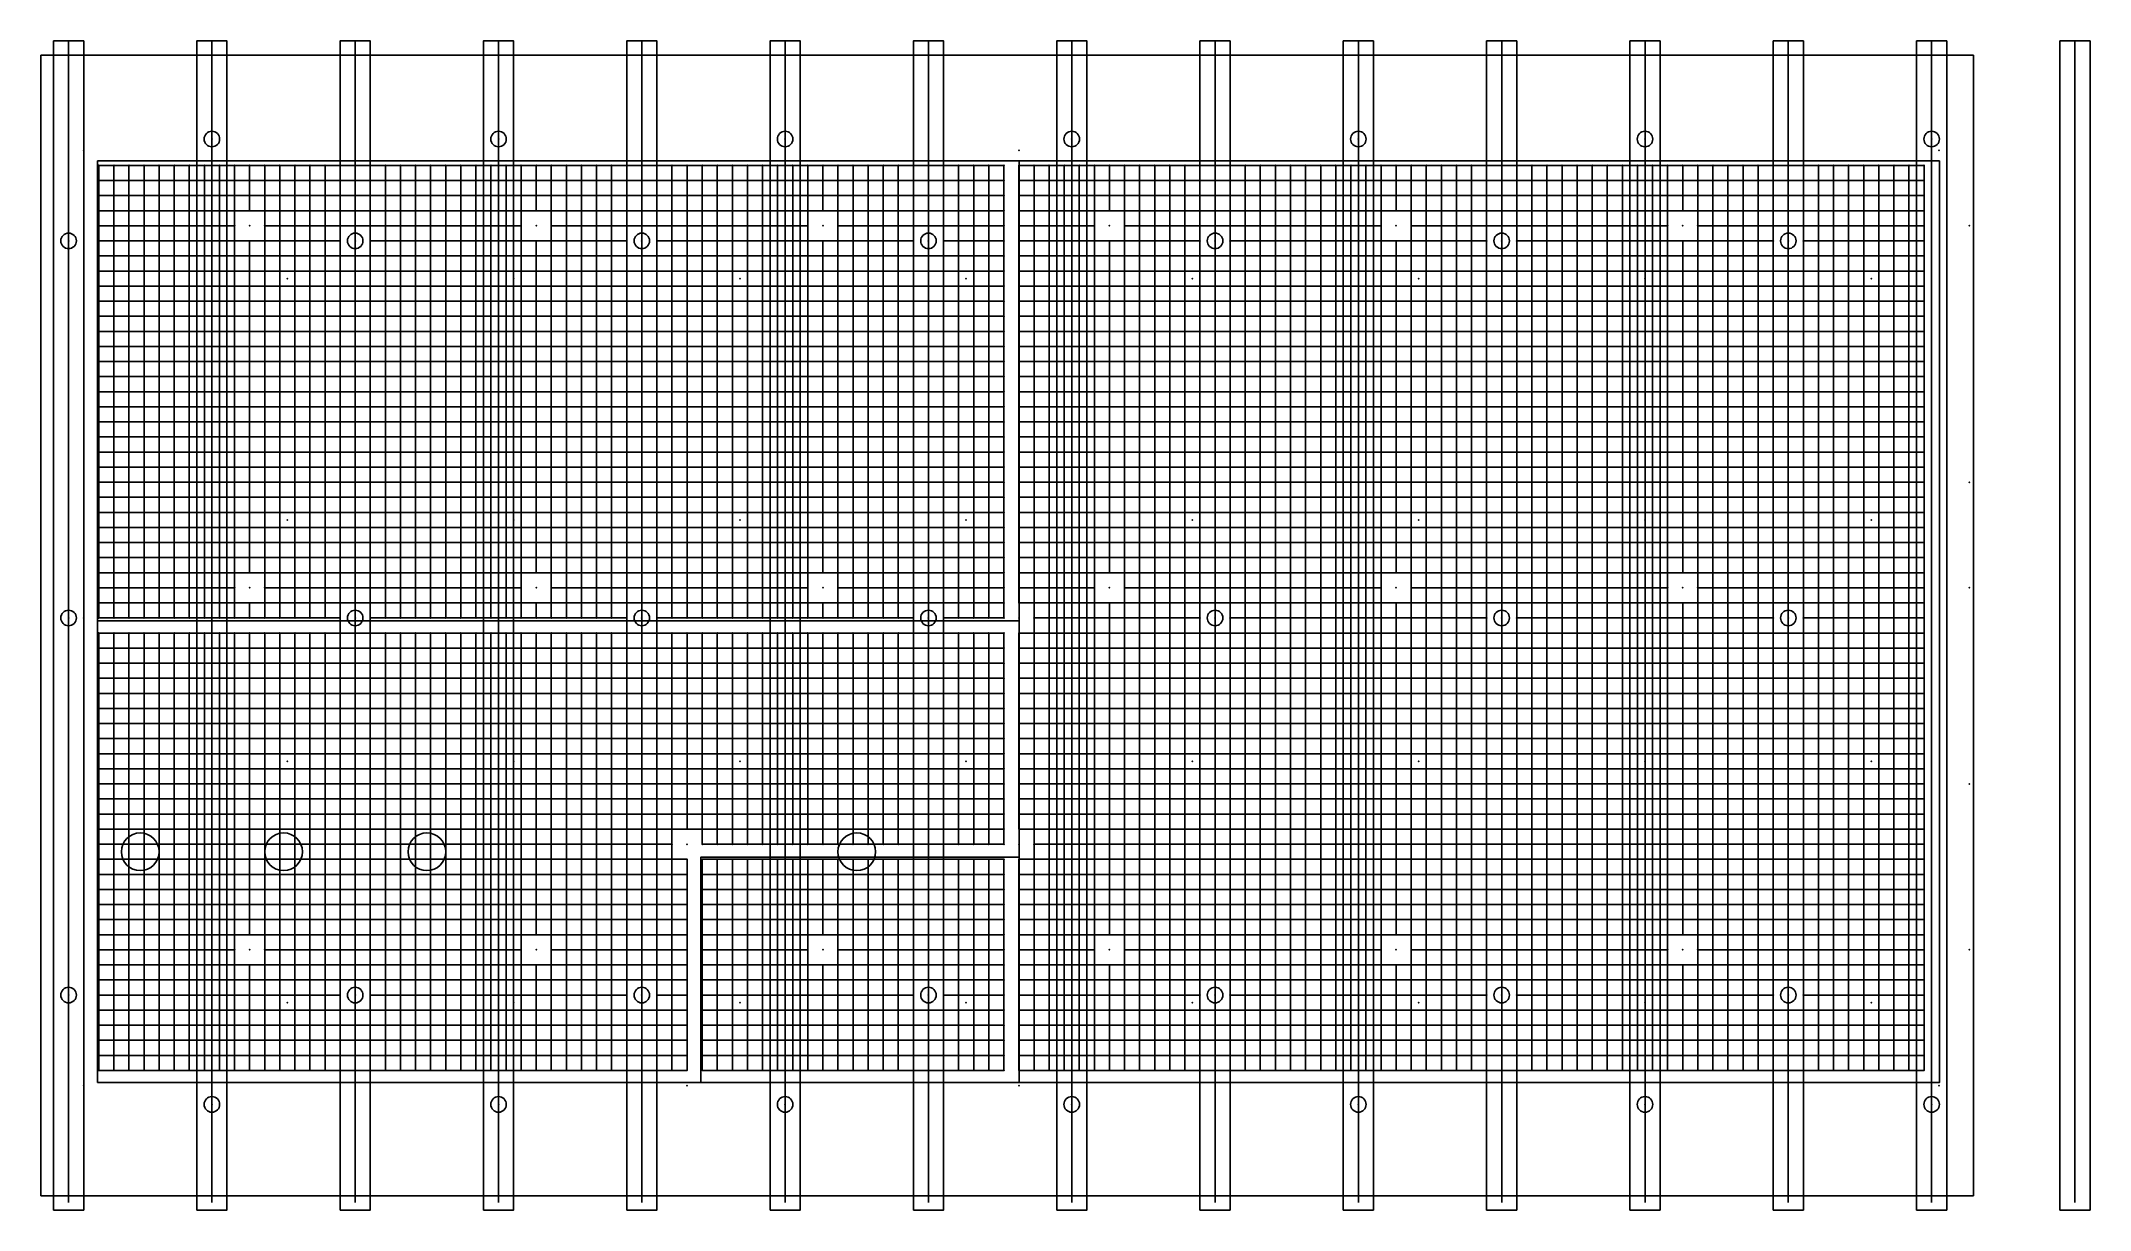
# Model space of a CAD drawing. Extents: x -1 to 2716, y -20 to 1530.
import ezdxf

# ---------------------------------------------------------------- set-up
doc = ezdxf.new("R2010")
doc.units = 0
for name, color, linetype in [('annotations', 1, 'CONTINUOUS'), ('dowels', 1, 'CONTINUOUS'), ('grooves', 1, 'CONTINUOUS'), ('pegs', 1, 'CONTINUOUS'), ('slotkop', 1, 'CONTINUOUS'), ('supports', 1, 'CONTINUOUS'), ('vents', 1, 'CONTINUOUS')]:
    doc.layers.add(name, color=color, linetype=linetype)

msp = doc.modelspace()

# ---------------------------------------------------------------- linework, layer by layer
at = {"layer": 'annotations', "color": 1}
for p, q in [((35.6, -10), (35.6, 1530)), ((225.6, -10), (225.6, 1530)), ((415.6, -10), (415.6, 1530)), ((605.6, -10), (605.6, 1530)), ((795.6, -10), (795.6, 1530)), ((985.6, -10), (985.6, 1530)), ((1175.6, -10), (1175.6, 1530)), ((1365.6, -10), (1365.6, 1530)), ((1555.6, -10), (1555.6, 1530)), ((1745.6, -10), (1745.6, 1530)), ((1935.6, -10), (1935.6, 1530)), ((2125.6, -10), (2125.6, 1530)), ((2315.6, -10), (2315.6, 1530)), ((2505.6, -10), (2505.6, 1530)), ((2695.6, -10), (2695.6, 1530))]:
    msp.add_line(p, q, dxfattribs=at)
for points in [[(15.6, -20, 0), (55.6, -20, 0), (55.6, 1530, 0), (15.6, 1530, 0)], [(205.6, -20, 0), (245.6, -20, 0), (245.6, 1530, 0), (205.6, 1530, 0)], [(395.6, -20, 0), (435.6, -20, 0), (435.6, 1530, 0), (395.6, 1530, 0)], [(585.6, -20, 0), (625.6, -20, 0), (625.6, 1530, 0), (585.6, 1530, 0)], [(775.6, -20, 0), (815.6, -20, 0), (815.6, 1530, 0), (775.6, 1530, 0)], [(965.6, -20, 0), (1005.6, -20, 0), (1005.6, 1530, 0), (965.6, 1530, 0)], [(1155.6, -20, 0), (1195.6, -20, 0), (1195.6, 1530, 0), (1155.6, 1530, 0)], [(1345.6, -20, 0), (1385.6, -20, 0), (1385.6, 1530, 0), (1345.6, 1530, 0)], [(1535.6, -20, 0), (1575.6, -20, 0), (1575.6, 1530, 0), (1535.6, 1530, 0)], [(1725.6, -20, 0), (1765.6, -20, 0), (1765.6, 1530, 0), (1725.6, 1530, 0)], [(1915.6, -20, 0), (1955.6, -20, 0), (1955.6, 1530, 0), (1915.6, 1530, 0)], [(2105.6, -20, 0), (2145.6, -20, 0), (2145.6, 1530, 0), (2105.6, 1530, 0)], [(2295.6, -20, 0), (2335.6, -20, 0), (2335.6, 1530, 0), (2295.6, 1530, 0)], [(2485.6, -20, 0), (2525.6, -20, 0), (2525.6, 1530, 0), (2485.6, 1530, 0)], [(2675.6, -20, 0), (2715.6, -20, 0), (2715.6, 1530, 0), (2675.6, 1530, 0)], [(-1, -1, 0), (2561, -1, 0), (2561, 1511, 0), (-1, 1511, 0)]]:
    msp.add_polyline3d(points, close=True, dxfattribs=at)
at = {"layer": 'annotations', "color": 3}
for points in [[(74, 149, 0), (1296, 149, 0), (1296, 1371, 0), (74, 1371, 0)], [(74, 149, 0), (2516, 149, 0), (2516, 1371, 0), (74, 1371, 0)], [(74, 149, 0), (1296, 149, 0), (1296, 761, 0), (74, 761, 0)], [(874, 149, 0), (1296, 149, 0), (1296, 448, 0), (874, 448, 0)]]:
    msp.add_polyline3d(points, close=True, dxfattribs=at)
at = {"layer": 'annotations', "color": 5}
for centre in [(130.6, 455), (320.6, 455), (510.6, 455), (1080.6, 455)]:
    msp.add_circle(centre, 25, dxfattribs=at)
at = {"layer": 'dowels', "color": 6}
for p in [(325.6, 1215), (625.6, 1215), (925.6, 1215), (1225.6, 1215), (1525.6, 1215), (1825.6, 1215), (2125.6, 1215), (2425.6, 1215), (325.6, 895), (625.6, 895), (925.6, 895), (1225.6, 895), (1525.6, 895), (1825.6, 895), (2125.6, 895), (2425.6, 895), (325.6, 575), (625.6, 575), (925.6, 575), (1225.6, 575), (1525.6, 575), (1825.6, 575), (2125.6, 575), (2425.6, 575), (325.6, 255), (625.6, 255), (925.6, 255), (1225.6, 255), (1525.6, 255), (1825.6, 255), (2125.6, 255), (2425.6, 255)]:
    msp.add_point(p, dxfattribs=at)
at = {"layer": 'grooves', "color": 7}
for p, q in [((75.6, 765), (75.6, 1365)), ((75.6, 1365), (1275.6, 1365)), ((95.6, 765), (95.6, 1365)), ((115.6, 765), (115.6, 1365)), ((135.6, 765), (135.6, 1365)), ((155.6, 765), (155.6, 1365)), ((175.6, 765), (175.6, 1365)), ((195.6, 765), (195.6, 1365)), ((215.6, 765), (215.6, 1365)), ((235.6, 765), (235.6, 1365)), ((255.6, 765), (255.6, 1365)), ((275.6, 1305), (275.6, 1365)), ((295.6, 765), (295.6, 1365)), ((315.6, 765), (315.6, 1365)), ((335.6, 765), (335.6, 1365)), ((355.6, 765), (355.6, 1365)), ((375.6, 765), (375.6, 1365)), ((395.6, 765), (395.6, 1365)), ((415.6, 1285), (415.6, 1365)), ((435.6, 765), (435.6, 1365)), ((455.6, 765), (455.6, 1365)), ((475.6, 765), (475.6, 1365)), ((495.6, 765), (495.6, 1365)), ((515.6, 765), (515.6, 1365)), ((535.6, 765), (535.6, 1365)), ((555.6, 765), (555.6, 1365)), ((575.6, 765), (575.6, 1365)), ((595.6, 765), (595.6, 1365)), ((615.6, 765), (615.6, 1365)), ((635.6, 765), (635.6, 1365)), ((655.6, 1305), (655.6, 1365)), ((675.6, 765), (675.6, 1365)), ((695.6, 765), (695.6, 1365)), ((715.6, 765), (715.6, 1365)), ((735.6, 765), (735.6, 1365)), ((755.6, 765), (755.6, 1365)), ((775.6, 765), (775.6, 1365)), ((795.6, 1285), (795.6, 1365)), ((815.6, 765), (815.6, 1365)), ((835.6, 765), (835.6, 1365)), ((855.6, 765), (855.6, 1365)), ((875.6, 765), (875.6, 1365)), ((895.6, 765), (895.6, 1365)), ((915.6, 765), (915.6, 1365)), ((935.6, 765), (935.6, 1365)), ((955.6, 765), (955.6, 1365)), ((975.6, 765), (975.6, 1365)), ((995.6, 765), (995.6, 1365)), ((1015.6, 765), (1015.6, 1365)), ((1035.6, 1305), (1035.6, 1365)), ((1055.6, 765), (1055.6, 1365)), ((1075.6, 765), (1075.6, 1365)), ((1095.6, 765), (1095.6, 1365)), ((1115.6, 765), (1115.6, 1365)), ((1135.6, 765), (1135.6, 1365)), ((1155.6, 765), (1155.6, 1365)), ((1175.6, 1285), (1175.6, 1365)), ((1195.6, 765), (1195.6, 1365)), ((1215.6, 765), (1215.6, 1365)), ((1235.6, 765), (1235.6, 1365)), ((1255.6, 765), (1255.6, 1365)), ((1275.6, 765), (1275.6, 1365)), ((1295.6, 785), (1295.6, 1365)), ((1295.6, 1365), (2495.6, 1365)), ((1315.6, 165), (1315.6, 1365)), ((1335.6, 165), (1335.6, 1365)), ((1355.6, 165), (1355.6, 1365)), ((1375.6, 165), (1375.6, 1365)), ((1395.6, 165), (1395.6, 1365)), ((1415.6, 1305), (1415.6, 1365)), ((1435.6, 165), (1435.6, 1365)), ((1455.6, 165), (1455.6, 1365)), ((1475.6, 165), (1475.6, 1365)), ((1495.6, 165), (1495.6, 1365)), ((1515.6, 165), (1515.6, 1365)), ((1535.6, 165), (1535.6, 1365)), ((1555.6, 1285), (1555.6, 1365)), ((1575.6, 165), (1575.6, 1365)), ((1595.6, 165), (1595.6, 1365)), ((1615.6, 165), (1615.6, 1365)), ((1635.6, 165), (1635.6, 1365)), ((1655.6, 165), (1655.6, 1365)), ((1675.6, 165), (1675.6, 1365)), ((1695.6, 165), (1695.6, 1365)), ((1715.6, 165), (1715.6, 1365)), ((1735.6, 165), (1735.6, 1365)), ((1755.6, 165), (1755.6, 1365)), ((1775.6, 165), (1775.6, 1365)), ((1795.6, 1305), (1795.6, 1365)), ((1815.6, 165), (1815.6, 1365)), ((1835.6, 165), (1835.6, 1365)), ((1855.6, 165), (1855.6, 1365)), ((1875.6, 165), (1875.6, 1365)), ((1895.6, 165), (1895.6, 1365)), ((1915.6, 165), (1915.6, 1365)), ((1935.6, 1285), (1935.6, 1365)), ((1955.6, 165), (1955.6, 1365)), ((1975.6, 165), (1975.6, 1365)), ((1995.6, 165), (1995.6, 1365)), ((2015.6, 165), (2015.6, 1365)), ((2035.6, 165), (2035.6, 1365)), ((2055.6, 165), (2055.6, 1365)), ((2075.6, 165), (2075.6, 1365)), ((2095.6, 165), (2095.6, 1365)), ((2115.6, 165), (2115.6, 1365)), ((2135.6, 165), (2135.6, 1365)), ((2155.6, 165), (2155.6, 1365)), ((2175.6, 1305), (2175.6, 1365)), ((2195.6, 165), (2195.6, 1365)), ((2215.6, 165), (2215.6, 1365)), ((2235.6, 165), (2235.6, 1365)), ((2255.6, 165), (2255.6, 1365)), ((2275.6, 165), (2275.6, 1365)), ((2295.6, 165), (2295.6, 1365)), ((2315.6, 1285), (2315.6, 1365)), ((2335.6, 165), (2335.6, 1365)), ((2355.6, 165), (2355.6, 1365)), ((2375.6, 165), (2375.6, 1365)), ((2395.6, 165), (2395.6, 1365)), ((2415.6, 165), (2415.6, 1365)), ((2435.6, 165), (2435.6, 1365)), ((2455.6, 165), (2455.6, 1365)), ((2475.6, 165), (2475.6, 1365)), ((2495.6, 165), (2495.6, 1365)), ((75.6, 1345), (1275.6, 1345)), ((1295.6, 1345), (2495.6, 1345)), ((75.6, 1325), (1275.6, 1325)), ((75.6, 1305), (1275.6, 1305)), ((1295.6, 1325), (2495.6, 1325)), ((1295.6, 1305), (2495.6, 1305)), ((75.6, 1285), (255.6, 1285)), ((295.6, 1285), (635.6, 1285)), ((675.6, 1285), (1015.6, 1285)), ((1055.6, 1285), (1275.6, 1285)), ((1295.6, 1285), (1395.6, 1285)), ((1435.6, 1285), (1775.6, 1285)), ((1815.6, 1285), (2155.6, 1285)), ((2195.6, 1285), (2495.6, 1285)), ((75.6, 1265), (395.6, 1265)), ((275.6, 825), (275.6, 1265)), ((435.6, 1265), (775.6, 1265)), ((655.6, 825), (655.6, 1265)), ((815.6, 1265), (1155.6, 1265)), ((1035.6, 825), (1035.6, 1265)), ((1195.6, 1265), (1275.6, 1265)), ((1295.6, 1265), (1535.6, 1265)), ((1415.6, 825), (1415.6, 1265)), ((1575.6, 1265), (1915.6, 1265)), ((1795.6, 825), (1795.6, 1265)), ((1955.6, 1265), (2295.6, 1265)), ((2175.6, 825), (2175.6, 1265)), ((2335.6, 1265), (2495.6, 1265)), ((75.6, 1245), (1275.6, 1245)), ((75.6, 1225), (1275.6, 1225)), ((415.6, 785), (415.6, 1245)), ((795.6, 785), (795.6, 1245)), ((1175.6, 785), (1175.6, 1245)), ((1295.6, 1245), (2495.6, 1245)), ((1295.6, 1225), (2495.6, 1225)), ((1555.6, 785), (1555.6, 1245)), ((1935.6, 785), (1935.6, 1245)), ((2315.6, 785), (2315.6, 1245)), ((75.6, 1205), (1275.6, 1205)), ((1295.6, 1205), (2495.6, 1205)), ((75.6, 1185), (1275.6, 1185)), ((1295.6, 1185), (2495.6, 1185)), ((75.6, 1165), (1275.6, 1165)), ((75.6, 1145), (1275.6, 1145)), ((1295.6, 1165), (2495.6, 1165)), ((1295.6, 1145), (2495.6, 1145)), ((75.6, 1125), (1275.6, 1125)), ((1295.6, 1125), (2495.6, 1125)), ((75.6, 1105), (1275.6, 1105)), ((1295.6, 1105), (2495.6, 1105)), ((75.6, 1085), (1275.6, 1085)), ((75.6, 1065), (1275.6, 1065)), ((1295.6, 1085), (2495.6, 1085)), ((1295.6, 1065), (2495.6, 1065)), ((75.6, 1045), (1275.6, 1045)), ((1295.6, 1045), (2495.6, 1045)), ((75.6, 1025), (1275.6, 1025)), ((1295.6, 1025), (2495.6, 1025)), ((75.6, 1005), (1275.6, 1005)), ((75.6, 985), (1275.6, 985)), ((1295.6, 1005), (2495.6, 1005)), ((1295.6, 985), (2495.6, 985)), ((75.6, 965), (1275.6, 965)), ((1295.6, 965), (2495.6, 965)), ((75.6, 945), (1275.6, 945)), ((75.6, 925), (1275.6, 925)), ((1295.6, 945), (2495.6, 945)), ((1295.6, 925), (2495.6, 925)), ((75.6, 905), (1275.6, 905)), ((1295.6, 905), (2495.6, 905)), ((75.6, 885), (1275.6, 885)), ((1295.6, 885), (2495.6, 885)), ((75.6, 865), (1275.6, 865)), ((75.6, 845), (1275.6, 845)), ((1295.6, 865), (2495.6, 865)), ((1295.6, 845), (2495.6, 845)), ((75.6, 825), (1275.6, 825)), ((1295.6, 825), (2495.6, 825)), ((75.6, 805), (255.6, 805)), ((295.6, 805), (635.6, 805)), ((675.6, 805), (1015.6, 805)), ((1055.6, 805), (1275.6, 805)), ((1295.6, 805), (1395.6, 805)), ((1435.6, 805), (1775.6, 805)), ((1815.6, 805), (2155.6, 805)), ((2195.6, 805), (2495.6, 805)), ((75.6, 785), (1275.6, 785)), ((75.6, 765), (395.6, 765)), ((275.6, 765), (275.6, 785)), ((435.6, 765), (775.6, 765)), ((655.6, 765), (655.6, 785)), ((815.6, 765), (1155.6, 765)), ((1035.6, 765), (1035.6, 785)), ((1195.6, 765), (1275.6, 765)), ((1295.6, 785), (2495.6, 785)), ((1315.6, 765), (1535.6, 765)), ((1415.6, 345), (1415.6, 785)), ((1575.6, 765), (1915.6, 765)), ((1795.6, 345), (1795.6, 785)), ((1955.6, 765), (2295.6, 765)), ((2175.6, 345), (2175.6, 785)), ((2335.6, 765), (2495.6, 765)), ((75.6, 165), (75.6, 745)), ((75.6, 745), (1275.6, 745)), ((95.6, 165), (95.6, 745)), ((115.6, 165), (115.6, 745)), ((135.6, 165), (135.6, 745)), ((155.6, 165), (155.6, 745)), ((175.6, 165), (175.6, 745)), ((195.6, 165), (195.6, 745)), ((215.6, 165), (215.6, 745)), ((235.6, 165), (235.6, 745)), ((255.6, 165), (255.6, 745)), ((275.6, 345), (275.6, 745)), ((295.6, 165), (295.6, 745)), ((315.6, 165), (315.6, 745)), ((335.6, 165), (335.6, 745)), ((355.6, 165), (355.6, 745)), ((375.6, 165), (375.6, 745)), ((395.6, 165), (395.6, 745)), ((415.6, 285), (415.6, 745)), ((435.6, 165), (435.6, 745)), ((455.6, 165), (455.6, 745)), ((475.6, 165), (475.6, 745)), ((495.6, 165), (495.6, 745)), ((515.6, 165), (515.6, 745)), ((535.6, 165), (535.6, 745)), ((555.6, 165), (555.6, 745)), ((575.6, 165), (575.6, 745)), ((595.6, 165), (595.6, 745)), ((615.6, 165), (615.6, 745)), ((635.6, 165), (635.6, 745)), ((655.6, 345), (655.6, 745)), ((675.6, 165), (675.6, 745)), ((695.6, 165), (695.6, 745)), ((715.6, 165), (715.6, 745)), ((735.6, 165), (735.6, 745)), ((755.6, 165), (755.6, 745)), ((775.6, 165), (775.6, 745)), ((795.6, 285), (795.6, 745)), ((815.6, 165), (815.6, 745)), ((835.6, 165), (835.6, 745)), ((855.6, 485), (855.6, 745)), ((875.6, 465), (875.6, 745)), ((895.6, 465), (895.6, 745)), ((915.6, 465), (915.6, 745)), ((935.6, 465), (935.6, 745)), ((955.6, 465), (955.6, 745)), ((975.6, 465), (975.6, 745)), ((995.6, 465), (995.6, 745)), ((1015.6, 465), (1015.6, 745)), ((1035.6, 465), (1035.6, 745)), ((1055.6, 465), (1055.6, 745)), ((1075.6, 465), (1075.6, 745)), ((1095.6, 465), (1095.6, 745)), ((1115.6, 465), (1115.6, 745)), ((1135.6, 465), (1135.6, 745)), ((1155.6, 465), (1155.6, 745)), ((1175.6, 465), (1175.6, 745)), ((1195.6, 465), (1195.6, 745)), ((1215.6, 465), (1215.6, 745)), ((1235.6, 465), (1235.6, 745)), ((1255.6, 465), (1255.6, 745)), ((1275.6, 465), (1275.6, 745)), ((1295.6, 485), (1295.6, 745)), ((1295.6, 745), (2495.6, 745)), ((1555.6, 285), (1555.6, 745)), ((1935.6, 285), (1935.6, 745)), ((2315.6, 285), (2315.6, 745)), ((75.6, 725), (1275.6, 725)), ((1295.6, 725), (2495.6, 725)), ((75.6, 705), (1275.6, 705)), ((75.6, 685), (1275.6, 685)), ((1295.6, 705), (2495.6, 705)), ((1295.6, 685), (2495.6, 685)), ((75.6, 665), (1275.6, 665)), ((1295.6, 665), (2495.6, 665)), ((75.6, 645), (1275.6, 645)), ((75.6, 625), (1275.6, 625)), ((1295.6, 645), (2495.6, 645)), ((1295.6, 625), (2495.6, 625)), ((75.6, 605), (1275.6, 605)), ((1295.6, 605), (2495.6, 605)), ((75.6, 585), (1275.6, 585)), ((1295.6, 585), (2495.6, 585)), ((75.6, 565), (1275.6, 565)), ((75.6, 545), (1275.6, 545)), ((1295.6, 565), (2495.6, 565)), ((1295.6, 545), (2495.6, 545)), ((75.6, 525), (1275.6, 525)), ((1295.6, 525), (2495.6, 525)), ((75.6, 505), (1275.6, 505)), ((1295.6, 505), (2495.6, 505)), ((75.6, 485), (1275.6, 485)), ((75.6, 465), (835.6, 465)), ((875.6, 465), (1275.6, 465)), ((1295.6, 485), (2495.6, 485)), ((1315.6, 465), (2495.6, 465)), ((75.6, 445), (855.6, 445)), ((855.6, 165), (855.6, 445)), ((875.6, 165), (875.6, 445)), ((875.6, 445), (1275.6, 445)), ((895.6, 165), (895.6, 445)), ((915.6, 165), (915.6, 445)), ((935.6, 165), (935.6, 445)), ((955.6, 165), (955.6, 445)), ((975.6, 165), (975.6, 445)), ((995.6, 165), (995.6, 445)), ((1015.6, 165), (1015.6, 445)), ((1035.6, 345), (1035.6, 445)), ((1055.6, 165), (1055.6, 445)), ((1075.6, 165), (1075.6, 445)), ((1095.6, 165), (1095.6, 445)), ((1115.6, 165), (1115.6, 445)), ((1135.6, 165), (1135.6, 445)), ((1155.6, 165), (1155.6, 445)), ((1175.6, 285), (1175.6, 445)), ((1195.6, 165), (1195.6, 445)), ((1215.6, 165), (1215.6, 445)), ((1235.6, 165), (1235.6, 445)), ((1255.6, 165), (1255.6, 445)), ((1275.6, 165), (1275.6, 445)), ((1295.6, 165), (1295.6, 445)), ((1295.6, 445), (2495.6, 445)), ((75.6, 425), (855.6, 425)), ((875.6, 425), (1275.6, 425)), ((1295.6, 425), (2495.6, 425)), ((75.6, 405), (855.6, 405)), ((75.6, 385), (855.6, 385)), ((875.6, 405), (1275.6, 405)), ((875.6, 385), (1275.6, 385)), ((1295.6, 405), (2495.6, 405)), ((1295.6, 385), (2495.6, 385)), ((75.6, 365), (855.6, 365)), ((875.6, 365), (1275.6, 365)), ((1295.6, 365), (2495.6, 365)), ((75.6, 345), (855.6, 345)), ((875.6, 345), (1275.6, 345)), ((1295.6, 345), (2495.6, 345)), ((75.6, 325), (255.6, 325)), ((75.6, 305), (855.6, 305)), ((275.6, 165), (275.6, 305)), ((295.6, 325), (635.6, 325)), ((655.6, 165), (655.6, 305)), ((675.6, 325), (855.6, 325)), ((875.6, 325), (1015.6, 325)), ((875.6, 305), (1275.6, 305)), ((1035.6, 165), (1035.6, 305)), ((1055.6, 325), (1275.6, 325)), ((1295.6, 325), (1395.6, 325)), ((1295.6, 305), (2495.6, 305)), ((1415.6, 165), (1415.6, 305)), ((1435.6, 325), (1775.6, 325)), ((1795.6, 165), (1795.6, 305)), ((1815.6, 325), (2155.6, 325)), ((2175.6, 165), (2175.6, 305)), ((2195.6, 325), (2495.6, 325)), ((75.6, 285), (855.6, 285)), ((875.6, 285), (1275.6, 285)), ((1295.6, 285), (2495.6, 285)), ((75.6, 265), (395.6, 265)), ((75.6, 245), (855.6, 245)), ((415.6, 165), (415.6, 245)), ((435.6, 265), (775.6, 265)), ((795.6, 165), (795.6, 245)), ((815.6, 265), (855.6, 265)), ((875.6, 265), (1155.6, 265)), ((875.6, 245), (1275.6, 245)), ((1175.6, 165), (1175.6, 245)), ((1195.6, 265), (1275.6, 265)), ((1295.6, 265), (1535.6, 265)), ((1295.6, 245), (2495.6, 245)), ((1555.6, 165), (1555.6, 245)), ((1575.6, 265), (1915.6, 265)), ((1935.6, 165), (1935.6, 245)), ((1955.6, 265), (2295.6, 265)), ((2315.6, 165), (2315.6, 245)), ((2335.6, 265), (2495.6, 265)), ((75.6, 225), (855.6, 225)), ((875.6, 225), (1275.6, 225)), ((1295.6, 225), (2495.6, 225)), ((75.6, 205), (855.6, 205)), ((875.6, 205), (1275.6, 205)), ((1295.6, 205), (2495.6, 205)), ((75.6, 185), (855.6, 185)), ((75.6, 165), (855.6, 165)), ((875.6, 185), (1275.6, 185)), ((875.6, 165), (1275.6, 165)), ((1295.6, 185), (2495.6, 185)), ((1295.6, 165), (2495.6, 165))]:
    msp.add_line(p, q, dxfattribs=at)
at = {"layer": 'pegs', "color": 2}
for p in [(55.6, 1385), (1295.6, 1385), (2515.6, 1385), (275.6, 1285), (655.6, 1285), (1035.6, 1285), (1415.6, 1285), (1795.6, 1285), (2175.6, 1285), (2555.6, 1285), (75.6, 945), (2555.6, 945), (275.6, 805), (655.6, 805), (1035.6, 805), (1415.6, 805), (1795.6, 805), (2175.6, 805), (2555.6, 805), (55.6, 765), (1295.6, 765), (75.6, 545), (2555.6, 545), (855.6, 465), (1295.6, 465), (275.6, 325), (655.6, 325), (1035.6, 325), (1415.6, 325), (1795.6, 325), (2175.6, 325), (2555.6, 325), (55.6, 145), (855.6, 145), (1295.6, 145), (2515.6, 145)]:
    msp.add_point(p, dxfattribs=at)
at = {"layer": 'slotkop', "color": 4}
for centre in [(225.6, 1400), (605.6, 1400), (985.6, 1400), (1365.6, 1400), (1745.6, 1400), (2125.6, 1400), (2505.6, 1400), (35.6, 1265), (415.6, 1265), (795.6, 1265), (1175.6, 1265), (1555.6, 1265), (1935.6, 1265), (2315.6, 1265), (35.6, 765), (415.6, 765), (795.6, 765), (1175.6, 765), (1555.6, 765), (1935.6, 765), (2315.6, 765), (35.6, 265), (415.6, 265), (795.6, 265), (1175.6, 265), (1555.6, 265), (1935.6, 265), (2315.6, 265), (225.6, 120), (605.6, 120), (985.6, 120), (1365.6, 120), (1745.6, 120), (2125.6, 120), (2505.6, 120)]:
    msp.add_circle(centre, 10.3, dxfattribs=at)
at = {"layer": 'supports', "color": 4}
for p in [(225.6, 1400), (605.6, 1400), (985.6, 1400), (1365.6, 1400), (1745.6, 1400), (2125.6, 1400), (2505.6, 1400), (35.6, 1265), (415.6, 1265), (795.6, 1265), (1175.6, 1265), (1555.6, 1265), (1935.6, 1265), (2315.6, 1265), (35.6, 765), (415.6, 765), (795.6, 765), (1175.6, 765), (1555.6, 765), (1935.6, 765), (2315.6, 765), (35.6, 265), (415.6, 265), (795.6, 265), (1175.6, 265), (1555.6, 265), (1935.6, 265), (2315.6, 265), (225.6, 120), (605.6, 120), (985.6, 120), (1365.6, 120), (1745.6, 120), (2125.6, 120), (2505.6, 120)]:
    msp.add_point(p, dxfattribs=at)
at = {"layer": 'vents', "color": 3}
for p in [(75.6, 1365), (95.6, 1365), (115.6, 1365), (135.6, 1365), (155.6, 1365), (175.6, 1365), (195.6, 1365), (215.6, 1365), (235.6, 1365), (255.6, 1365), (275.6, 1365), (295.6, 1365), (315.6, 1365), (335.6, 1365), (355.6, 1365), (375.6, 1365), (395.6, 1365), (415.6, 1365), (435.6, 1365), (455.6, 1365), (475.6, 1365), (495.6, 1365), (515.6, 1365), (535.6, 1365), (555.6, 1365), (575.6, 1365), (595.6, 1365), (615.6, 1365), (635.6, 1365), (655.6, 1365), (675.6, 1365), (695.6, 1365), (715.6, 1365), (735.6, 1365), (755.6, 1365), (775.6, 1365), (795.6, 1365), (815.6, 1365), (835.6, 1365), (855.6, 1365), (875.6, 1365), (895.6, 1365), (915.6, 1365), (935.6, 1365), (955.6, 1365), (975.6, 1365), (995.6, 1365), (1015.6, 1365), (1035.6, 1365), (1055.6, 1365), (1075.6, 1365), (1095.6, 1365), (1115.6, 1365), (1135.6, 1365), (1155.6, 1365), (1175.6, 1365), (1195.6, 1365), (1215.6, 1365), (1235.6, 1365), (1255.6, 1365), (1275.6, 1365), (1295.6, 1365), (1315.6, 1365), (1335.6, 1365), (1355.6, 1365), (1375.6, 1365), (1395.6, 1365), (1415.6, 1365), (1435.6, 1365), (1455.6, 1365), (1475.6, 1365), (1495.6, 1365), (1515.6, 1365), (1535.6, 1365), (1555.6, 1365), (1575.6, 1365), (1595.6, 1365), (1615.6, 1365), (1635.6, 1365), (1655.6, 1365), (1675.6, 1365), (1695.6, 1365), (1715.6, 1365), (1735.6, 1365), (1755.6, 1365), (1775.6, 1365), (1795.6, 1365), (1815.6, 1365), (1835.6, 1365), (1855.6, 1365), (1875.6, 1365), (1895.6, 1365), (1915.6, 1365), (1935.6, 1365), (1955.6, 1365), (1975.6, 1365), (1995.6, 1365), (2015.6, 1365), (2035.6, 1365), (2055.6, 1365), (2075.6, 1365), (2095.6, 1365), (2115.6, 1365), (2135.6, 1365), (2155.6, 1365), (2175.6, 1365), (2195.6, 1365), (2215.6, 1365), (2235.6, 1365), (2255.6, 1365), (2275.6, 1365), (2295.6, 1365), (2315.6, 1365), (2335.6, 1365), (2355.6, 1365), (2375.6, 1365), (2395.6, 1365), (2415.6, 1365), (2435.6, 1365), (2455.6, 1365), (2475.6, 1365), (2495.6, 1365), (75.6, 1345), (95.6, 1345), (115.6, 1345), (135.6, 1345), (155.6, 1345), (175.6, 1345), (195.6, 1345), (215.6, 1345), (235.6, 1345), (255.6, 1345), (275.6, 1345), (295.6, 1345), (315.6, 1345), (335.6, 1345), (355.6, 1345), (375.6, 1345), (395.6, 1345), (415.6, 1345), (435.6, 1345), (455.6, 1345), (475.6, 1345), (495.6, 1345), (515.6, 1345), (535.6, 1345), (555.6, 1345), (575.6, 1345), (595.6, 1345), (615.6, 1345), (635.6, 1345), (655.6, 1345), (675.6, 1345), (695.6, 1345), (715.6, 1345), (735.6, 1345), (755.6, 1345), (775.6, 1345), (795.6, 1345), (815.6, 1345), (835.6, 1345), (855.6, 1345), (875.6, 1345), (895.6, 1345), (915.6, 1345), (935.6, 1345), (955.6, 1345), (975.6, 1345), (995.6, 1345), (1015.6, 1345), (1035.6, 1345), (1055.6, 1345), (1075.6, 1345), (1095.6, 1345), (1115.6, 1345), (1135.6, 1345), (1155.6, 1345), (1175.6, 1345), (1195.6, 1345), (1215.6, 1345), (1235.6, 1345), (1255.6, 1345), (1275.6, 1345), (1295.6, 1345), (1315.6, 1345), (1335.6, 1345), (1355.6, 1345), (1375.6, 1345), (1395.6, 1345), (1415.6, 1345), (1435.6, 1345), (1455.6, 1345), (1475.6, 1345), (1495.6, 1345), (1515.6, 1345), (1535.6, 1345), (1555.6, 1345), (1575.6, 1345), (1595.6, 1345), (1615.6, 1345), (1635.6, 1345), (1655.6, 1345), (1675.6, 1345), (1695.6, 1345), (1715.6, 1345), (1735.6, 1345), (1755.6, 1345), (1775.6, 1345), (1795.6, 1345), (1815.6, 1345), (1835.6, 1345), (1855.6, 1345), (1875.6, 1345), (1895.6, 1345), (1915.6, 1345), (1935.6, 1345), (1955.6, 1345), (1975.6, 1345), (1995.6, 1345), (2015.6, 1345), (2035.6, 1345), (2055.6, 1345), (2075.6, 1345), (2095.6, 1345), (2115.6, 1345), (2135.6, 1345), (2155.6, 1345), (2175.6, 1345), (2195.6, 1345), (2215.6, 1345), (2235.6, 1345), (2255.6, 1345), (2275.6, 1345), (2295.6, 1345), (2315.6, 1345), (2335.6, 1345), (2355.6, 1345), (2375.6, 1345), (2395.6, 1345), (2415.6, 1345), (2435.6, 1345), (2455.6, 1345), (2475.6, 1345), (2495.6, 1345), (75.6, 1325), (75.6, 1305), (95.6, 1325), (95.6, 1305), (115.6, 1325), (115.6, 1305), (135.6, 1325), (135.6, 1305), (155.6, 1325), (155.6, 1305), (175.6, 1325), (175.6, 1305), (195.6, 1325), (195.6, 1305), (215.6, 1325), (215.6, 1305), (235.6, 1325), (235.6, 1305), (255.6, 1325), (255.6, 1305), (275.6, 1325), (275.6, 1305), (295.6, 1325), (295.6, 1305), (315.6, 1325), (315.6, 1305), (335.6, 1325), (335.6, 1305), (355.6, 1325), (355.6, 1305), (375.6, 1325), (375.6, 1305), (395.6, 1325), (395.6, 1305), (415.6, 1325), (415.6, 1305), (435.6, 1325), (435.6, 1305), (455.6, 1325), (455.6, 1305), (475.6, 1325), (475.6, 1305), (495.6, 1325), (495.6, 1305), (515.6, 1325), (515.6, 1305), (535.6, 1325), (535.6, 1305), (555.6, 1325), (555.6, 1305), (575.6, 1325), (575.6, 1305), (595.6, 1325), (595.6, 1305), (615.6, 1325), (615.6, 1305), (635.6, 1325), (635.6, 1305), (655.6, 1325), (655.6, 1305), (675.6, 1325), (675.6, 1305), (695.6, 1325), (695.6, 1305), (715.6, 1325), (715.6, 1305), (735.6, 1325), (735.6, 1305), (755.6, 1325), (755.6, 1305), (775.6, 1325), (775.6, 1305), (795.6, 1325), (795.6, 1305), (815.6, 1325), (815.6, 1305), (835.6, 1325), (835.6, 1305), (855.6, 1325), (855.6, 1305), (875.6, 1325), (875.6, 1305), (895.6, 1325), (895.6, 1305), (915.6, 1325), (915.6, 1305), (935.6, 1325), (935.6, 1305), (955.6, 1325), (955.6, 1305), (975.6, 1325), (975.6, 1305), (995.6, 1325), (995.6, 1305), (1015.6, 1325), (1015.6, 1305), (1035.6, 1325), (1035.6, 1305), (1055.6, 1325), (1055.6, 1305), (1075.6, 1325), (1075.6, 1305), (1095.6, 1325), (1095.6, 1305), (1115.6, 1325), (1115.6, 1305), (1135.6, 1325), (1135.6, 1305), (1155.6, 1325), (1155.6, 1305), (1175.6, 1325), (1175.6, 1305), (1195.6, 1325), (1195.6, 1305), (1215.6, 1325), (1215.6, 1305), (1235.6, 1325), (1235.6, 1305), (1255.6, 1325), (1255.6, 1305), (1275.6, 1325), (1275.6, 1305), (1295.6, 1325), (1295.6, 1305), (1315.6, 1325), (1315.6, 1305), (1335.6, 1325), (1335.6, 1305), (1355.6, 1325), (1355.6, 1305), (1375.6, 1325), (1375.6, 1305), (1395.6, 1325), (1395.6, 1305), (1415.6, 1325), (1415.6, 1305), (1435.6, 1325), (1435.6, 1305), (1455.6, 1325), (1455.6, 1305), (1475.6, 1325), (1475.6, 1305), (1495.6, 1325), (1495.6, 1305), (1515.6, 1325), (1515.6, 1305), (1535.6, 1325), (1535.6, 1305), (1555.6, 1325), (1555.6, 1305), (1575.6, 1325), (1575.6, 1305), (1595.6, 1325), (1595.6, 1305), (1615.6, 1325), (1615.6, 1305), (1635.6, 1325), (1635.6, 1305), (1655.6, 1325), (1655.6, 1305), (1675.6, 1325), (1675.6, 1305), (1695.6, 1325), (1695.6, 1305), (1715.6, 1325), (1715.6, 1305), (1735.6, 1325), (1735.6, 1305), (1755.6, 1325), (1755.6, 1305), (1775.6, 1325), (1775.6, 1305), (1795.6, 1325), (1795.6, 1305), (1815.6, 1325), (1815.6, 1305), (1835.6, 1325), (1835.6, 1305), (1855.6, 1325), (1855.6, 1305), (1875.6, 1325), (1875.6, 1305), (1895.6, 1325), (1895.6, 1305), (1915.6, 1325), (1915.6, 1305), (1935.6, 1325), (1935.6, 1305), (1955.6, 1325), (1955.6, 1305), (1975.6, 1325), (1975.6, 1305), (1995.6, 1325), (1995.6, 1305), (2015.6, 1325), (2015.6, 1305), (2035.6, 1325), (2035.6, 1305), (2055.6, 1325), (2055.6, 1305), (2075.6, 1325), (2075.6, 1305), (2095.6, 1325), (2095.6, 1305), (2115.6, 1325), (2115.6, 1305), (2135.6, 1325), (2135.6, 1305), (2155.6, 1325), (2155.6, 1305), (2175.6, 1325), (2175.6, 1305), (2195.6, 1325), (2195.6, 1305), (2215.6, 1325), (2215.6, 1305), (2235.6, 1325), (2235.6, 1305), (2255.6, 1325), (2255.6, 1305), (2275.6, 1325), (2275.6, 1305), (2295.6, 1325), (2295.6, 1305), (2315.6, 1325), (2315.6, 1305), (2335.6, 1325), (2335.6, 1305), (2355.6, 1325), (2355.6, 1305), (2375.6, 1325), (2375.6, 1305), (2395.6, 1325), (2395.6, 1305), (2415.6, 1325), (2415.6, 1305), (2435.6, 1325), (2435.6, 1305), (2455.6, 1325), (2455.6, 1305), (2475.6, 1325), (2475.6, 1305), (2495.6, 1325), (2495.6, 1305), (75.6, 1285), (95.6, 1285), (115.6, 1285), (135.6, 1285), (155.6, 1285), (175.6, 1285), (195.6, 1285), (215.6, 1285), (235.6, 1285), (255.6, 1285), (295.6, 1285), (315.6, 1285), (335.6, 1285), (355.6, 1285), (375.6, 1285), (395.6, 1285), (415.6, 1285), (435.6, 1285), (455.6, 1285), (475.6, 1285), (495.6, 1285), (515.6, 1285), (535.6, 1285), (555.6, 1285), (575.6, 1285), (595.6, 1285), (615.6, 1285), (635.6, 1285), (675.6, 1285), (695.6, 1285), (715.6, 1285), (735.6, 1285), (755.6, 1285), (775.6, 1285), (795.6, 1285), (815.6, 1285), (835.6, 1285), (855.6, 1285), (875.6, 1285), (895.6, 1285), (915.6, 1285), (935.6, 1285), (955.6, 1285), (975.6, 1285), (995.6, 1285), (1015.6, 1285), (1055.6, 1285), (1075.6, 1285), (1095.6, 1285), (1115.6, 1285), (1135.6, 1285), (1155.6, 1285), (1175.6, 1285), (1195.6, 1285), (1215.6, 1285), (1235.6, 1285), (1255.6, 1285), (1275.6, 1285), (1295.6, 1285), (1315.6, 1285), (1335.6, 1285), (1355.6, 1285), (1375.6, 1285), (1395.6, 1285), (1435.6, 1285), (1455.6, 1285), (1475.6, 1285), (1495.6, 1285), (1515.6, 1285), (1535.6, 1285), (1555.6, 1285), (1575.6, 1285), (1595.6, 1285), (1615.6, 1285), (1635.6, 1285), (1655.6, 1285), (1675.6, 1285), (1695.6, 1285), (1715.6, 1285), (1735.6, 1285), (1755.6, 1285), (1775.6, 1285), (1815.6, 1285), (1835.6, 1285), (1855.6, 1285), (1875.6, 1285), (1895.6, 1285), (1915.6, 1285), (1935.6, 1285), (1955.6, 1285), (1975.6, 1285), (1995.6, 1285), (2015.6, 1285), (2035.6, 1285), (2055.6, 1285), (2075.6, 1285), (2095.6, 1285), (2115.6, 1285), (2135.6, 1285), (2155.6, 1285), (2195.6, 1285), (2215.6, 1285), (2235.6, 1285), (2255.6, 1285), (2275.6, 1285), (2295.6, 1285), (2315.6, 1285), (2335.6, 1285), (2355.6, 1285), (2375.6, 1285), (2395.6, 1285), (2415.6, 1285), (2435.6, 1285), (2455.6, 1285), (2475.6, 1285), (2495.6, 1285), (75.6, 1265), (95.6, 1265), (115.6, 1265), (135.6, 1265), (155.6, 1265), (175.6, 1265), (195.6, 1265), (215.6, 1265), (235.6, 1265), (255.6, 1265), (275.6, 1265), (295.6, 1265), (315.6, 1265), (335.6, 1265), (355.6, 1265), (375.6, 1265), (395.6, 1265), (435.6, 1265), (455.6, 1265), (475.6, 1265), (495.6, 1265), (515.6, 1265), (535.6, 1265), (555.6, 1265), (575.6, 1265), (595.6, 1265), (615.6, 1265), (635.6, 1265), (655.6, 1265), (675.6, 1265), (695.6, 1265), (715.6, 1265), (735.6, 1265), (755.6, 1265), (775.6, 1265), (815.6, 1265), (835.6, 1265), (855.6, 1265), (875.6, 1265), (895.6, 1265), (915.6, 1265), (935.6, 1265), (955.6, 1265), (975.6, 1265), (995.6, 1265), (1015.6, 1265), (1035.6, 1265), (1055.6, 1265), (1075.6, 1265), (1095.6, 1265), (1115.6, 1265), (1135.6, 1265), (1155.6, 1265), (1195.6, 1265), (1215.6, 1265), (1235.6, 1265), (1255.6, 1265), (1275.6, 1265), (1295.6, 1265), (1315.6, 1265), (1335.6, 1265), (1355.6, 1265), (1375.6, 1265), (1395.6, 1265), (1415.6, 1265), (1435.6, 1265), (1455.6, 1265), (1475.6, 1265), (1495.6, 1265), (1515.6, 1265), (1535.6, 1265), (1575.6, 1265), (1595.6, 1265), (1615.6, 1265), (1635.6, 1265), (1655.6, 1265), (1675.6, 1265), (1695.6, 1265), (1715.6, 1265), (1735.6, 1265), (1755.6, 1265), (1775.6, 1265), (1795.6, 1265), (1815.6, 1265), (1835.6, 1265), (1855.6, 1265), (1875.6, 1265), (1895.6, 1265), (1915.6, 1265), (1955.6, 1265), (1975.6, 1265), (1995.6, 1265), (2015.6, 1265), (2035.6, 1265), (2055.6, 1265), (2075.6, 1265), (2095.6, 1265), (2115.6, 1265), (2135.6, 1265), (2155.6, 1265), (2175.6, 1265), (2195.6, 1265), (2215.6, 1265), (2235.6, 1265), (2255.6, 1265), (2275.6, 1265), (2295.6, 1265), (2335.6, 1265), (2355.6, 1265), (2375.6, 1265), (2395.6, 1265), (2415.6, 1265), (2435.6, 1265), (2455.6, 1265), (2475.6, 1265), (2495.6, 1265), (75.6, 1245), (75.6, 1225), (95.6, 1245), (95.6, 1225), (115.6, 1245), (115.6, 1225), (135.6, 1245), (135.6, 1225), (155.6, 1245), (155.6, 1225), (175.6, 1245), (175.6, 1225), (195.6, 1245), (195.6, 1225), (215.6, 1245), (215.6, 1225), (235.6, 1245), (235.6, 1225), (255.6, 1245), (255.6, 1225), (275.6, 1245), (275.6, 1225), (295.6, 1245), (295.6, 1225), (315.6, 1245), (315.6, 1225), (335.6, 1245), (335.6, 1225), (355.6, 1245), (355.6, 1225), (375.6, 1245), (375.6, 1225), (395.6, 1245), (395.6, 1225), (415.6, 1245), (415.6, 1225), (435.6, 1245), (435.6, 1225), (455.6, 1245), (455.6, 1225), (475.6, 1245), (475.6, 1225), (495.6, 1245), (495.6, 1225), (515.6, 1245), (515.6, 1225), (535.6, 1245), (535.6, 1225), (555.6, 1245), (555.6, 1225), (575.6, 1245), (575.6, 1225), (595.6, 1245), (595.6, 1225), (615.6, 1245), (615.6, 1225), (635.6, 1245), (635.6, 1225), (655.6, 1245), (655.6, 1225), (675.6, 1245), (675.6, 1225), (695.6, 1245), (695.6, 1225), (715.6, 1245), (715.6, 1225), (735.6, 1245), (735.6, 1225), (755.6, 1245), (755.6, 1225), (775.6, 1245), (775.6, 1225), (795.6, 1245), (795.6, 1225), (815.6, 1245), (815.6, 1225), (835.6, 1245), (835.6, 1225), (855.6, 1245), (855.6, 1225), (875.6, 1245), (875.6, 1225), (895.6, 1245), (895.6, 1225), (915.6, 1245), (915.6, 1225), (935.6, 1245), (935.6, 1225), (955.6, 1245), (955.6, 1225), (975.6, 1245), (975.6, 1225), (995.6, 1245), (995.6, 1225), (1015.6, 1245), (1015.6, 1225), (1035.6, 1245), (1035.6, 1225), (1055.6, 1245), (1055.6, 1225), (1075.6, 1245), (1075.6, 1225), (1095.6, 1245), (1095.6, 1225), (1115.6, 1245), (1115.6, 1225), (1135.6, 1245), (1135.6, 1225), (1155.6, 1245), (1155.6, 1225), (1175.6, 1245), (1175.6, 1225), (1195.6, 1245), (1195.6, 1225), (1215.6, 1245), (1215.6, 1225), (1235.6, 1245), (1235.6, 1225), (1255.6, 1245), (1255.6, 1225), (1275.6, 1245), (1275.6, 1225), (1295.6, 1245), (1295.6, 1225), (1315.6, 1245), (1315.6, 1225), (1335.6, 1245), (1335.6, 1225), (1355.6, 1245), (1355.6, 1225), (1375.6, 1245), (1375.6, 1225), (1395.6, 1245), (1395.6, 1225), (1415.6, 1245), (1415.6, 1225), (1435.6, 1245), (1435.6, 1225), (1455.6, 1245), (1455.6, 1225), (1475.6, 1245), (1475.6, 1225), (1495.6, 1245), (1495.6, 1225), (1515.6, 1245), (1515.6, 1225), (1535.6, 1245), (1535.6, 1225), (1555.6, 1245), (1555.6, 1225), (1575.6, 1245), (1575.6, 1225), (1595.6, 1245), (1595.6, 1225), (1615.6, 1245), (1615.6, 1225), (1635.6, 1245), (1635.6, 1225), (1655.6, 1245), (1655.6, 1225), (1675.6, 1245), (1675.6, 1225), (1695.6, 1245), (1695.6, 1225), (1715.6, 1245), (1715.6, 1225), (1735.6, 1245), (1735.6, 1225), (1755.6, 1245), (1755.6, 1225), (1775.6, 1245), (1775.6, 1225), (1795.6, 1245), (1795.6, 1225), (1815.6, 1245), (1815.6, 1225), (1835.6, 1245), (1835.6, 1225), (1855.6, 1245), (1855.6, 1225), (1875.6, 1245), (1875.6, 1225), (1895.6, 1245), (1895.6, 1225), (1915.6, 1245), (1915.6, 1225), (1935.6, 1245), (1935.6, 1225), (1955.6, 1245), (1955.6, 1225), (1975.6, 1245), (1975.6, 1225), (1995.6, 1245), (1995.6, 1225), (2015.6, 1245), (2015.6, 1225), (2035.6, 1245), (2035.6, 1225), (2055.6, 1245), (2055.6, 1225), (2075.6, 1245), (2075.6, 1225), (2095.6, 1245), (2095.6, 1225), (2115.6, 1245), (2115.6, 1225), (2135.6, 1245), (2135.6, 1225), (2155.6, 1245), (2155.6, 1225), (2175.6, 1245), (2175.6, 1225), (2195.6, 1245), (2195.6, 1225), (2215.6, 1245), (2215.6, 1225), (2235.6, 1245), (2235.6, 1225), (2255.6, 1245), (2255.6, 1225), (2275.6, 1245), (2275.6, 1225), (2295.6, 1245), (2295.6, 1225), (2315.6, 1245), (2315.6, 1225), (2335.6, 1245), (2335.6, 1225), (2355.6, 1245), (2355.6, 1225), (2375.6, 1245), (2375.6, 1225), (2395.6, 1245), (2395.6, 1225), (2415.6, 1245), (2415.6, 1225), (2435.6, 1245), (2435.6, 1225), (2455.6, 1245), (2455.6, 1225), (2475.6, 1245), (2475.6, 1225), (2495.6, 1245), (2495.6, 1225), (75.6, 1205), (95.6, 1205), (115.6, 1205), (135.6, 1205), (155.6, 1205), (175.6, 1205), (195.6, 1205), (215.6, 1205), (235.6, 1205), (255.6, 1205), (275.6, 1205), (295.6, 1205), (315.6, 1205), (335.6, 1205), (355.6, 1205), (375.6, 1205), (395.6, 1205), (415.6, 1205), (435.6, 1205), (455.6, 1205), (475.6, 1205), (495.6, 1205), (515.6, 1205), (535.6, 1205), (555.6, 1205), (575.6, 1205), (595.6, 1205), (615.6, 1205), (635.6, 1205), (655.6, 1205), (675.6, 1205), (695.6, 1205), (715.6, 1205), (735.6, 1205), (755.6, 1205), (775.6, 1205), (795.6, 1205), (815.6, 1205), (835.6, 1205), (855.6, 1205), (875.6, 1205), (895.6, 1205), (915.6, 1205), (935.6, 1205), (955.6, 1205), (975.6, 1205), (995.6, 1205), (1015.6, 1205), (1035.6, 1205), (1055.6, 1205), (1075.6, 1205), (1095.6, 1205), (1115.6, 1205), (1135.6, 1205), (1155.6, 1205), (1175.6, 1205), (1195.6, 1205), (1215.6, 1205), (1235.6, 1205), (1255.6, 1205), (1275.6, 1205), (1295.6, 1205), (1315.6, 1205), (1335.6, 1205), (1355.6, 1205), (1375.6, 1205), (1395.6, 1205), (1415.6, 1205), (1435.6, 1205), (1455.6, 1205), (1475.6, 1205), (1495.6, 1205), (1515.6, 1205), (1535.6, 1205), (1555.6, 1205), (1575.6, 1205), (1595.6, 1205), (1615.6, 1205), (1635.6, 1205), (1655.6, 1205), (1675.6, 1205), (1695.6, 1205), (1715.6, 1205), (1735.6, 1205), (1755.6, 1205), (1775.6, 1205), (1795.6, 1205), (1815.6, 1205), (1835.6, 1205), (1855.6, 1205), (1875.6, 1205), (1895.6, 1205), (1915.6, 1205), (1935.6, 1205), (1955.6, 1205), (1975.6, 1205), (1995.6, 1205), (2015.6, 1205), (2035.6, 1205), (2055.6, 1205), (2075.6, 1205), (2095.6, 1205), (2115.6, 1205), (2135.6, 1205), (2155.6, 1205), (2175.6, 1205), (2195.6, 1205), (2215.6, 1205), (2235.6, 1205), (2255.6, 1205), (2275.6, 1205), (2295.6, 1205), (2315.6, 1205), (2335.6, 1205), (2355.6, 1205), (2375.6, 1205), (2395.6, 1205), (2415.6, 1205), (2435.6, 1205), (2455.6, 1205), (2475.6, 1205), (2495.6, 1205), (75.6, 1185), (95.6, 1185), (115.6, 1185), (135.6, 1185), (155.6, 1185), (175.6, 1185), (195.6, 1185), (215.6, 1185), (235.6, 1185), (255.6, 1185), (275.6, 1185), (295.6, 1185), (315.6, 1185), (335.6, 1185), (355.6, 1185), (375.6, 1185), (395.6, 1185), (415.6, 1185), (435.6, 1185), (455.6, 1185), (475.6, 1185), (495.6, 1185), (515.6, 1185), (535.6, 1185), (555.6, 1185), (575.6, 1185), (595.6, 1185), (615.6, 1185), (635.6, 1185), (655.6, 1185), (675.6, 1185), (695.6, 1185), (715.6, 1185), (735.6, 1185), (755.6, 1185), (775.6, 1185), (795.6, 1185), (815.6, 1185), (835.6, 1185), (855.6, 1185), (875.6, 1185), (895.6, 1185), (915.6, 1185), (935.6, 1185), (955.6, 1185), (975.6, 1185), (995.6, 1185), (1015.6, 1185), (1035.6, 1185), (1055.6, 1185), (1075.6, 1185), (1095.6, 1185), (1115.6, 1185), (1135.6, 1185), (1155.6, 1185), (1175.6, 1185), (1195.6, 1185), (1215.6, 1185), (1235.6, 1185), (1255.6, 1185), (1275.6, 1185), (1295.6, 1185), (1315.6, 1185), (1335.6, 1185), (1355.6, 1185), (1375.6, 1185), (1395.6, 1185), (1415.6, 1185), (1435.6, 1185), (1455.6, 1185), (1475.6, 1185), (1495.6, 1185), (1515.6, 1185), (1535.6, 1185), (1555.6, 1185), (1575.6, 1185), (1595.6, 1185), (1615.6, 1185), (1635.6, 1185), (1655.6, 1185), (1675.6, 1185), (1695.6, 1185), (1715.6, 1185), (1735.6, 1185), (1755.6, 1185), (1775.6, 1185), (1795.6, 1185), (1815.6, 1185), (1835.6, 1185), (1855.6, 1185), (1875.6, 1185), (1895.6, 1185), (1915.6, 1185), (1935.6, 1185), (1955.6, 1185), (1975.6, 1185), (1995.6, 1185), (2015.6, 1185), (2035.6, 1185), (2055.6, 1185), (2075.6, 1185), (2095.6, 1185), (2115.6, 1185), (2135.6, 1185), (2155.6, 1185), (2175.6, 1185), (2195.6, 1185), (2215.6, 1185), (2235.6, 1185), (2255.6, 1185), (2275.6, 1185), (2295.6, 1185), (2315.6, 1185), (2335.6, 1185), (2355.6, 1185), (2375.6, 1185), (2395.6, 1185), (2415.6, 1185), (2435.6, 1185), (2455.6, 1185), (2475.6, 1185), (2495.6, 1185), (75.6, 1165), (75.6, 1145), (95.6, 1165), (95.6, 1145), (115.6, 1165), (115.6, 1145), (135.6, 1165), (135.6, 1145), (155.6, 1165), (155.6, 1145), (175.6, 1165), (175.6, 1145), (195.6, 1165), (195.6, 1145), (215.6, 1165), (215.6, 1145), (235.6, 1165), (235.6, 1145), (255.6, 1165), (255.6, 1145), (275.6, 1165), (275.6, 1145), (295.6, 1165), (295.6, 1145), (315.6, 1165), (315.6, 1145), (335.6, 1165), (335.6, 1145), (355.6, 1165), (355.6, 1145), (375.6, 1165), (375.6, 1145), (395.6, 1165), (395.6, 1145), (415.6, 1165), (415.6, 1145), (435.6, 1165), (435.6, 1145), (455.6, 1165), (455.6, 1145), (475.6, 1165), (475.6, 1145), (495.6, 1165), (495.6, 1145), (515.6, 1165), (515.6, 1145), (535.6, 1165), (535.6, 1145), (555.6, 1165), (555.6, 1145), (575.6, 1165), (575.6, 1145), (595.6, 1165), (595.6, 1145), (615.6, 1165), (615.6, 1145), (635.6, 1165), (635.6, 1145), (655.6, 1165), (655.6, 1145), (675.6, 1165), (675.6, 1145), (695.6, 1165), (695.6, 1145), (715.6, 1165), (715.6, 1145), (735.6, 1165), (735.6, 1145), (755.6, 1165), (755.6, 1145), (775.6, 1165), (775.6, 1145), (795.6, 1165), (795.6, 1145), (815.6, 1165), (815.6, 1145), (835.6, 1165), (835.6, 1145), (855.6, 1165), (855.6, 1145), (875.6, 1165), (875.6, 1145), (895.6, 1165), (895.6, 1145), (915.6, 1165), (915.6, 1145), (935.6, 1165), (935.6, 1145), (955.6, 1165), (955.6, 1145), (975.6, 1165), (975.6, 1145), (995.6, 1165), (995.6, 1145), (1015.6, 1165), (1015.6, 1145), (1035.6, 1165), (1035.6, 1145), (1055.6, 1165), (1055.6, 1145), (1075.6, 1165), (1075.6, 1145), (1095.6, 1165), (1095.6, 1145), (1115.6, 1165), (1115.6, 1145), (1135.6, 1165), (1135.6, 1145), (1155.6, 1165), (1155.6, 1145), (1175.6, 1165), (1175.6, 1145), (1195.6, 1165), (1195.6, 1145), (1215.6, 1165), (1215.6, 1145), (1235.6, 1165), (1235.6, 1145), (1255.6, 1165), (1255.6, 1145), (1275.6, 1165), (1275.6, 1145), (1295.6, 1165), (1295.6, 1145), (1315.6, 1165), (1315.6, 1145), (1335.6, 1165), (1335.6, 1145), (1355.6, 1165), (1355.6, 1145), (1375.6, 1165), (1375.6, 1145), (1395.6, 1165), (1395.6, 1145), (1415.6, 1165), (1415.6, 1145), (1435.6, 1165), (1435.6, 1145), (1455.6, 1165), (1455.6, 1145), (1475.6, 1165), (1475.6, 1145), (1495.6, 1165), (1495.6, 1145), (1515.6, 1165), (1515.6, 1145), (1535.6, 1165), (1535.6, 1145), (1555.6, 1165), (1555.6, 1145), (1575.6, 1165), (1575.6, 1145), (1595.6, 1165), (1595.6, 1145), (1615.6, 1165), (1615.6, 1145), (1635.6, 1165), (1635.6, 1145), (1655.6, 1165), (1655.6, 1145), (1675.6, 1165), (1675.6, 1145), (1695.6, 1165), (1695.6, 1145), (1715.6, 1165), (1715.6, 1145), (1735.6, 1165), (1735.6, 1145), (1755.6, 1165), (1755.6, 1145), (1775.6, 1165), (1775.6, 1145), (1795.6, 1165), (1795.6, 1145), (1815.6, 1165), (1815.6, 1145), (1835.6, 1165), (1835.6, 1145), (1855.6, 1165), (1855.6, 1145), (1875.6, 1165), (1875.6, 1145), (1895.6, 1165), (1895.6, 1145), (1915.6, 1165), (1915.6, 1145), (1935.6, 1165), (1935.6, 1145), (1955.6, 1165), (1955.6, 1145), (1975.6, 1165), (1975.6, 1145), (1995.6, 1165), (1995.6, 1145), (2015.6, 1165), (2015.6, 1145), (2035.6, 1165), (2035.6, 1145), (2055.6, 1165), (2055.6, 1145), (2075.6, 1165), (2075.6, 1145), (2095.6, 1165), (2095.6, 1145), (2115.6, 1165), (2115.6, 1145), (2135.6, 1165), (2135.6, 1145), (2155.6, 1165), (2155.6, 1145), (2175.6, 1165), (2175.6, 1145), (2195.6, 1165), (2195.6, 1145), (2215.6, 1165), (2215.6, 1145), (2235.6, 1165), (2235.6, 1145), (2255.6, 1165), (2255.6, 1145), (2275.6, 1165), (2275.6, 1145), (2295.6, 1165), (2295.6, 1145), (2315.6, 1165), (2315.6, 1145), (2335.6, 1165), (2335.6, 1145), (2355.6, 1165), (2355.6, 1145), (2375.6, 1165), (2375.6, 1145), (2395.6, 1165), (2395.6, 1145), (2415.6, 1165), (2415.6, 1145), (2435.6, 1165), (2435.6, 1145), (2455.6, 1165), (2455.6, 1145), (2475.6, 1165), (2475.6, 1145), (2495.6, 1165), (2495.6, 1145), (75.6, 1125), (95.6, 1125), (115.6, 1125), (135.6, 1125), (155.6, 1125), (175.6, 1125), (195.6, 1125), (215.6, 1125), (235.6, 1125), (255.6, 1125), (275.6, 1125), (295.6, 1125), (315.6, 1125), (335.6, 1125), (355.6, 1125), (375.6, 1125), (395.6, 1125), (415.6, 1125), (435.6, 1125), (455.6, 1125), (475.6, 1125), (495.6, 1125), (515.6, 1125), (535.6, 1125), (555.6, 1125), (575.6, 1125), (595.6, 1125), (615.6, 1125), (635.6, 1125), (655.6, 1125), (675.6, 1125), (695.6, 1125), (715.6, 1125), (735.6, 1125), (755.6, 1125), (775.6, 1125), (795.6, 1125), (815.6, 1125), (835.6, 1125), (855.6, 1125), (875.6, 1125), (895.6, 1125), (915.6, 1125), (935.6, 1125), (955.6, 1125), (975.6, 1125), (995.6, 1125), (1015.6, 1125), (1035.6, 1125), (1055.6, 1125), (1075.6, 1125), (1095.6, 1125), (1115.6, 1125), (1135.6, 1125), (1155.6, 1125), (1175.6, 1125), (1195.6, 1125), (1215.6, 1125), (1235.6, 1125), (1255.6, 1125), (1275.6, 1125), (1295.6, 1125), (1315.6, 1125), (1335.6, 1125), (1355.6, 1125), (1375.6, 1125), (1395.6, 1125), (1415.6, 1125), (1435.6, 1125), (1455.6, 1125), (1475.6, 1125), (1495.6, 1125), (1515.6, 1125), (1535.6, 1125), (1555.6, 1125), (1575.6, 1125), (1595.6, 1125), (1615.6, 1125), (1635.6, 1125), (1655.6, 1125), (1675.6, 1125), (1695.6, 1125), (1715.6, 1125), (1735.6, 1125), (1755.6, 1125), (1775.6, 1125), (1795.6, 1125), (1815.6, 1125), (1835.6, 1125), (1855.6, 1125), (1875.6, 1125), (1895.6, 1125), (1915.6, 1125), (1935.6, 1125), (1955.6, 1125), (1975.6, 1125), (1995.6, 1125), (2015.6, 1125), (2035.6, 1125), (2055.6, 1125), (2075.6, 1125), (2095.6, 1125), (2115.6, 1125), (2135.6, 1125), (2155.6, 1125), (2175.6, 1125), (2195.6, 1125), (2215.6, 1125), (2235.6, 1125), (2255.6, 1125), (2275.6, 1125), (2295.6, 1125), (2315.6, 1125), (2335.6, 1125), (2355.6, 1125), (2375.6, 1125), (2395.6, 1125), (2415.6, 1125), (2435.6, 1125), (2455.6, 1125), (2475.6, 1125), (2495.6, 1125), (75.6, 1105), (95.6, 1105), (115.6, 1105), (135.6, 1105), (155.6, 1105), (175.6, 1105), (195.6, 1105), (215.6, 1105), (235.6, 1105), (255.6, 1105), (275.6, 1105), (295.6, 1105), (315.6, 1105), (335.6, 1105), (355.6, 1105), (375.6, 1105), (395.6, 1105), (415.6, 1105), (435.6, 1105), (455.6, 1105), (475.6, 1105), (495.6, 1105), (515.6, 1105), (535.6, 1105), (555.6, 1105), (575.6, 1105), (595.6, 1105), (615.6, 1105), (635.6, 1105), (655.6, 1105), (675.6, 1105), (695.6, 1105), (715.6, 1105), (735.6, 1105), (755.6, 1105), (775.6, 1105), (795.6, 1105), (815.6, 1105), (835.6, 1105), (855.6, 1105), (875.6, 1105), (895.6, 1105), (915.6, 1105), (935.6, 1105), (955.6, 1105), (975.6, 1105), (995.6, 1105), (1015.6, 1105), (1035.6, 1105), (1055.6, 1105), (1075.6, 1105), (1095.6, 1105), (1115.6, 1105), (1135.6, 1105), (1155.6, 1105), (1175.6, 1105), (1195.6, 1105), (1215.6, 1105), (1235.6, 1105), (1255.6, 1105), (1275.6, 1105), (1295.6, 1105), (1315.6, 1105), (1335.6, 1105), (1355.6, 1105), (1375.6, 1105), (1395.6, 1105), (1415.6, 1105), (1435.6, 1105), (1455.6, 1105), (1475.6, 1105), (1495.6, 1105), (1515.6, 1105), (1535.6, 1105), (1555.6, 1105), (1575.6, 1105), (1595.6, 1105), (1615.6, 1105), (1635.6, 1105), (1655.6, 1105), (1675.6, 1105), (1695.6, 1105), (1715.6, 1105), (1735.6, 1105), (1755.6, 1105), (1775.6, 1105), (1795.6, 1105), (1815.6, 1105), (1835.6, 1105), (1855.6, 1105), (1875.6, 1105), (1895.6, 1105), (1915.6, 1105), (1935.6, 1105), (1955.6, 1105), (1975.6, 1105), (1995.6, 1105), (2015.6, 1105), (2035.6, 1105), (2055.6, 1105), (2075.6, 1105), (2095.6, 1105), (2115.6, 1105), (2135.6, 1105), (2155.6, 1105), (2175.6, 1105), (2195.6, 1105), (2215.6, 1105), (2235.6, 1105), (2255.6, 1105), (2275.6, 1105), (2295.6, 1105), (2315.6, 1105), (2335.6, 1105), (2355.6, 1105), (2375.6, 1105), (2395.6, 1105), (2415.6, 1105), (2435.6, 1105), (2455.6, 1105), (2475.6, 1105), (2495.6, 1105), (75.6, 1085), (75.6, 1065), (95.6, 1085), (95.6, 1065), (115.6, 1085), (115.6, 1065), (135.6, 1085), (135.6, 1065), (155.6, 1085), (155.6, 1065), (175.6, 1085), (175.6, 1065), (195.6, 1085), (195.6, 1065), (215.6, 1085), (215.6, 1065), (235.6, 1085), (235.6, 1065), (255.6, 1085), (255.6, 1065), (275.6, 1085), (275.6, 1065), (295.6, 1085), (295.6, 1065), (315.6, 1085), (315.6, 1065), (335.6, 1085), (335.6, 1065), (355.6, 1085), (355.6, 1065), (375.6, 1085), (375.6, 1065), (395.6, 1085), (395.6, 1065), (415.6, 1085), (415.6, 1065), (435.6, 1085), (435.6, 1065), (455.6, 1085), (455.6, 1065), (475.6, 1085), (475.6, 1065), (495.6, 1085), (495.6, 1065), (515.6, 1085), (515.6, 1065), (535.6, 1085), (535.6, 1065), (555.6, 1085), (555.6, 1065), (575.6, 1085), (575.6, 1065), (595.6, 1085), (595.6, 1065), (615.6, 1085), (615.6, 1065), (635.6, 1085), (635.6, 1065), (655.6, 1085), (655.6, 1065), (675.6, 1085), (675.6, 1065), (695.6, 1085), (695.6, 1065), (715.6, 1085), (715.6, 1065), (735.6, 1085), (735.6, 1065), (755.6, 1085), (755.6, 1065), (775.6, 1085), (775.6, 1065), (795.6, 1085), (795.6, 1065), (815.6, 1085), (815.6, 1065), (835.6, 1085), (835.6, 1065), (855.6, 1085), (855.6, 1065), (875.6, 1085), (875.6, 1065), (895.6, 1085), (895.6, 1065), (915.6, 1085), (915.6, 1065), (935.6, 1085), (935.6, 1065), (955.6, 1085), (955.6, 1065), (975.6, 1085), (975.6, 1065), (995.6, 1085), (995.6, 1065), (1015.6, 1085), (1015.6, 1065), (1035.6, 1085), (1035.6, 1065), (1055.6, 1085), (1055.6, 1065), (1075.6, 1085), (1075.6, 1065), (1095.6, 1085), (1095.6, 1065), (1115.6, 1085), (1115.6, 1065), (1135.6, 1085), (1135.6, 1065), (1155.6, 1085), (1155.6, 1065), (1175.6, 1085), (1175.6, 1065), (1195.6, 1085), (1195.6, 1065), (1215.6, 1085), (1215.6, 1065), (1235.6, 1085), (1235.6, 1065), (1255.6, 1085), (1255.6, 1065), (1275.6, 1085), (1275.6, 1065), (1295.6, 1085), (1295.6, 1065), (1315.6, 1085), (1315.6, 1065), (1335.6, 1085), (1335.6, 1065), (1355.6, 1085), (1355.6, 1065), (1375.6, 1085), (1375.6, 1065), (1395.6, 1085), (1395.6, 1065), (1415.6, 1085), (1415.6, 1065), (1435.6, 1085), (1435.6, 1065), (1455.6, 1085), (1455.6, 1065), (1475.6, 1085), (1475.6, 1065), (1495.6, 1085), (1495.6, 1065), (1515.6, 1085), (1515.6, 1065), (1535.6, 1085), (1535.6, 1065), (1555.6, 1085), (1555.6, 1065), (1575.6, 1085), (1575.6, 1065), (1595.6, 1085), (1595.6, 1065), (1615.6, 1085), (1615.6, 1065), (1635.6, 1085), (1635.6, 1065), (1655.6, 1085), (1655.6, 1065), (1675.6, 1085), (1675.6, 1065), (1695.6, 1085), (1695.6, 1065), (1715.6, 1085), (1715.6, 1065), (1735.6, 1085), (1735.6, 1065), (1755.6, 1085), (1755.6, 1065), (1775.6, 1085), (1775.6, 1065), (1795.6, 1085), (1795.6, 1065), (1815.6, 1085), (1815.6, 1065), (1835.6, 1085), (1835.6, 1065), (1855.6, 1085), (1855.6, 1065), (1875.6, 1085), (1875.6, 1065), (1895.6, 1085), (1895.6, 1065), (1915.6, 1085), (1915.6, 1065), (1935.6, 1085), (1935.6, 1065), (1955.6, 1085), (1955.6, 1065), (1975.6, 1085), (1975.6, 1065), (1995.6, 1085), (1995.6, 1065), (2015.6, 1085), (2015.6, 1065), (2035.6, 1085), (2035.6, 1065), (2055.6, 1085), (2055.6, 1065), (2075.6, 1085), (2075.6, 1065), (2095.6, 1085), (2095.6, 1065), (2115.6, 1085), (2115.6, 1065), (2135.6, 1085), (2135.6, 1065), (2155.6, 1085), (2155.6, 1065), (2175.6, 1085), (2175.6, 1065), (2195.6, 1085), (2195.6, 1065), (2215.6, 1085), (2215.6, 1065), (2235.6, 1085), (2235.6, 1065), (2255.6, 1085), (2255.6, 1065), (2275.6, 1085), (2275.6, 1065), (2295.6, 1085), (2295.6, 1065), (2315.6, 1085), (2315.6, 1065), (2335.6, 1085), (2335.6, 1065), (2355.6, 1085), (2355.6, 1065), (2375.6, 1085), (2375.6, 1065), (2395.6, 1085), (2395.6, 1065), (2415.6, 1085), (2415.6, 1065), (2435.6, 1085), (2435.6, 1065), (2455.6, 1085), (2455.6, 1065), (2475.6, 1085), (2475.6, 1065), (2495.6, 1085), (2495.6, 1065), (75.6, 1045), (95.6, 1045), (115.6, 1045), (135.6, 1045), (155.6, 1045), (175.6, 1045), (195.6, 1045), (215.6, 1045), (235.6, 1045), (255.6, 1045), (275.6, 1045), (295.6, 1045), (315.6, 1045), (335.6, 1045), (355.6, 1045), (375.6, 1045), (395.6, 1045), (415.6, 1045), (435.6, 1045), (455.6, 1045), (475.6, 1045), (495.6, 1045), (515.6, 1045), (535.6, 1045), (555.6, 1045), (575.6, 1045), (595.6, 1045), (615.6, 1045), (635.6, 1045), (655.6, 1045), (675.6, 1045), (695.6, 1045), (715.6, 1045), (735.6, 1045), (755.6, 1045), (775.6, 1045), (795.6, 1045), (815.6, 1045), (835.6, 1045), (855.6, 1045), (875.6, 1045), (895.6, 1045), (915.6, 1045), (935.6, 1045), (955.6, 1045), (975.6, 1045), (995.6, 1045), (1015.6, 1045), (1035.6, 1045), (1055.6, 1045), (1075.6, 1045), (1095.6, 1045), (1115.6, 1045), (1135.6, 1045), (1155.6, 1045), (1175.6, 1045), (1195.6, 1045), (1215.6, 1045), (1235.6, 1045), (1255.6, 1045), (1275.6, 1045), (1295.6, 1045), (1315.6, 1045), (1335.6, 1045), (1355.6, 1045), (1375.6, 1045), (1395.6, 1045), (1415.6, 1045), (1435.6, 1045), (1455.6, 1045), (1475.6, 1045), (1495.6, 1045), (1515.6, 1045), (1535.6, 1045), (1555.6, 1045), (1575.6, 1045), (1595.6, 1045), (1615.6, 1045), (1635.6, 1045), (1655.6, 1045), (1675.6, 1045), (1695.6, 1045), (1715.6, 1045), (1735.6, 1045), (1755.6, 1045), (1775.6, 1045), (1795.6, 1045), (1815.6, 1045), (1835.6, 1045), (1855.6, 1045), (1875.6, 1045), (1895.6, 1045), (1915.6, 1045), (1935.6, 1045), (1955.6, 1045), (1975.6, 1045), (1995.6, 1045), (2015.6, 1045), (2035.6, 1045), (2055.6, 1045), (2075.6, 1045), (2095.6, 1045), (2115.6, 1045), (2135.6, 1045), (2155.6, 1045), (2175.6, 1045), (2195.6, 1045), (2215.6, 1045), (2235.6, 1045), (2255.6, 1045), (2275.6, 1045), (2295.6, 1045), (2315.6, 1045), (2335.6, 1045), (2355.6, 1045), (2375.6, 1045), (2395.6, 1045), (2415.6, 1045), (2435.6, 1045), (2455.6, 1045), (2475.6, 1045), (2495.6, 1045), (75.6, 1025), (95.6, 1025), (115.6, 1025), (135.6, 1025), (155.6, 1025), (175.6, 1025), (195.6, 1025), (215.6, 1025), (235.6, 1025), (255.6, 1025), (275.6, 1025), (295.6, 1025), (315.6, 1025), (335.6, 1025), (355.6, 1025), (375.6, 1025), (395.6, 1025), (415.6, 1025), (435.6, 1025), (455.6, 1025), (475.6, 1025), (495.6, 1025), (515.6, 1025), (535.6, 1025), (555.6, 1025), (575.6, 1025), (595.6, 1025), (615.6, 1025), (635.6, 1025), (655.6, 1025), (675.6, 1025), (695.6, 1025), (715.6, 1025), (735.6, 1025), (755.6, 1025), (775.6, 1025), (795.6, 1025), (815.6, 1025), (835.6, 1025), (855.6, 1025), (875.6, 1025), (895.6, 1025), (915.6, 1025), (935.6, 1025), (955.6, 1025), (975.6, 1025), (995.6, 1025), (1015.6, 1025), (1035.6, 1025), (1055.6, 1025), (1075.6, 1025), (1095.6, 1025), (1115.6, 1025), (1135.6, 1025), (1155.6, 1025), (1175.6, 1025), (1195.6, 1025), (1215.6, 1025), (1235.6, 1025), (1255.6, 1025), (1275.6, 1025), (1295.6, 1025), (1315.6, 1025), (1335.6, 1025), (1355.6, 1025), (1375.6, 1025), (1395.6, 1025), (1415.6, 1025), (1435.6, 1025), (1455.6, 1025), (1475.6, 1025), (1495.6, 1025), (1515.6, 1025), (1535.6, 1025), (1555.6, 1025), (1575.6, 1025), (1595.6, 1025), (1615.6, 1025), (1635.6, 1025), (1655.6, 1025), (1675.6, 1025), (1695.6, 1025), (1715.6, 1025), (1735.6, 1025), (1755.6, 1025), (1775.6, 1025), (1795.6, 1025), (1815.6, 1025), (1835.6, 1025), (1855.6, 1025), (1875.6, 1025), (1895.6, 1025), (1915.6, 1025), (1935.6, 1025), (1955.6, 1025), (1975.6, 1025), (1995.6, 1025), (2015.6, 1025), (2035.6, 1025), (2055.6, 1025), (2075.6, 1025), (2095.6, 1025), (2115.6, 1025), (2135.6, 1025), (2155.6, 1025), (2175.6, 1025), (2195.6, 1025), (2215.6, 1025), (2235.6, 1025), (2255.6, 1025), (2275.6, 1025), (2295.6, 1025), (2315.6, 1025), (2335.6, 1025), (2355.6, 1025), (2375.6, 1025), (2395.6, 1025), (2415.6, 1025), (2435.6, 1025), (2455.6, 1025), (2475.6, 1025), (2495.6, 1025), (75.6, 1005), (75.6, 985), (95.6, 1005), (95.6, 985), (115.6, 1005), (115.6, 985), (135.6, 1005), (135.6, 985), (155.6, 1005), (155.6, 985), (175.6, 1005), (175.6, 985), (195.6, 1005), (195.6, 985), (215.6, 1005), (215.6, 985), (235.6, 1005), (235.6, 985), (255.6, 1005), (255.6, 985), (275.6, 1005), (275.6, 985), (295.6, 1005), (295.6, 985), (315.6, 1005), (315.6, 985), (335.6, 1005), (335.6, 985), (355.6, 1005), (355.6, 985), (375.6, 1005), (375.6, 985), (395.6, 1005), (395.6, 985), (415.6, 1005), (415.6, 985), (435.6, 1005), (435.6, 985), (455.6, 1005), (455.6, 985), (475.6, 1005), (475.6, 985), (495.6, 1005), (495.6, 985), (515.6, 1005), (515.6, 985), (535.6, 1005), (535.6, 985), (555.6, 1005), (555.6, 985), (575.6, 1005), (575.6, 985), (595.6, 1005), (595.6, 985), (615.6, 1005), (615.6, 985), (635.6, 1005), (635.6, 985), (655.6, 1005), (655.6, 985), (675.6, 1005), (675.6, 985), (695.6, 1005), (695.6, 985), (715.6, 1005), (715.6, 985), (735.6, 1005), (735.6, 985), (755.6, 1005), (755.6, 985), (775.6, 1005), (775.6, 985), (795.6, 1005), (795.6, 985), (815.6, 1005), (815.6, 985), (835.6, 1005), (835.6, 985), (855.6, 1005), (855.6, 985), (875.6, 1005), (875.6, 985), (895.6, 1005), (895.6, 985), (915.6, 1005), (915.6, 985), (935.6, 1005), (935.6, 985), (955.6, 1005), (955.6, 985), (975.6, 1005), (975.6, 985), (995.6, 1005), (995.6, 985), (1015.6, 1005), (1015.6, 985), (1035.6, 1005), (1035.6, 985), (1055.6, 1005), (1055.6, 985), (1075.6, 1005), (1075.6, 985), (1095.6, 1005), (1095.6, 985), (1115.6, 1005), (1115.6, 985), (1135.6, 1005), (1135.6, 985), (1155.6, 1005), (1155.6, 985), (1175.6, 1005), (1175.6, 985), (1195.6, 1005), (1195.6, 985), (1215.6, 1005), (1215.6, 985), (1235.6, 1005), (1235.6, 985), (1255.6, 1005), (1255.6, 985), (1275.6, 1005), (1275.6, 985), (1295.6, 1005), (1295.6, 985), (1315.6, 1005), (1315.6, 985), (1335.6, 1005), (1335.6, 985), (1355.6, 1005), (1355.6, 985), (1375.6, 1005), (1375.6, 985), (1395.6, 1005), (1395.6, 985), (1415.6, 1005), (1415.6, 985), (1435.6, 1005), (1435.6, 985), (1455.6, 1005), (1455.6, 985), (1475.6, 1005), (1475.6, 985), (1495.6, 1005), (1495.6, 985), (1515.6, 1005), (1515.6, 985), (1535.6, 1005), (1535.6, 985), (1555.6, 1005), (1555.6, 985), (1575.6, 1005), (1575.6, 985), (1595.6, 1005), (1595.6, 985), (1615.6, 1005), (1615.6, 985), (1635.6, 1005), (1635.6, 985), (1655.6, 1005), (1655.6, 985), (1675.6, 1005), (1675.6, 985), (1695.6, 1005), (1695.6, 985), (1715.6, 1005), (1715.6, 985), (1735.6, 1005), (1735.6, 985), (1755.6, 1005), (1755.6, 985), (1775.6, 1005), (1775.6, 985), (1795.6, 1005), (1795.6, 985), (1815.6, 1005), (1815.6, 985), (1835.6, 1005), (1835.6, 985), (1855.6, 1005), (1855.6, 985), (1875.6, 1005), (1875.6, 985), (1895.6, 1005), (1895.6, 985), (1915.6, 1005), (1915.6, 985), (1935.6, 1005), (1935.6, 985), (1955.6, 1005), (1955.6, 985), (1975.6, 1005), (1975.6, 985), (1995.6, 1005), (1995.6, 985), (2015.6, 1005), (2015.6, 985), (2035.6, 1005), (2035.6, 985), (2055.6, 1005), (2055.6, 985), (2075.6, 1005), (2075.6, 985), (2095.6, 1005), (2095.6, 985), (2115.6, 1005), (2115.6, 985), (2135.6, 1005), (2135.6, 985), (2155.6, 1005), (2155.6, 985), (2175.6, 1005), (2175.6, 985), (2195.6, 1005), (2195.6, 985), (2215.6, 1005), (2215.6, 985), (2235.6, 1005), (2235.6, 985), (2255.6, 1005), (2255.6, 985), (2275.6, 1005), (2275.6, 985), (2295.6, 1005), (2295.6, 985), (2315.6, 1005), (2315.6, 985), (2335.6, 1005), (2335.6, 985), (2355.6, 1005), (2355.6, 985), (2375.6, 1005), (2375.6, 985), (2395.6, 1005), (2395.6, 985), (2415.6, 1005), (2415.6, 985), (2435.6, 1005), (2435.6, 985), (2455.6, 1005), (2455.6, 985), (2475.6, 1005), (2475.6, 985), (2495.6, 1005), (2495.6, 985), (75.6, 965), (95.6, 965), (115.6, 965), (135.6, 965), (155.6, 965), (175.6, 965), (195.6, 965), (215.6, 965), (235.6, 965), (255.6, 965), (275.6, 965), (295.6, 965), (315.6, 965), (335.6, 965), (355.6, 965), (375.6, 965), (395.6, 965), (415.6, 965), (435.6, 965), (455.6, 965), (475.6, 965), (495.6, 965), (515.6, 965), (535.6, 965), (555.6, 965), (575.6, 965), (595.6, 965), (615.6, 965), (635.6, 965), (655.6, 965), (675.6, 965), (695.6, 965), (715.6, 965), (735.6, 965), (755.6, 965), (775.6, 965), (795.6, 965), (815.6, 965), (835.6, 965), (855.6, 965), (875.6, 965), (895.6, 965), (915.6, 965), (935.6, 965), (955.6, 965), (975.6, 965), (995.6, 965), (1015.6, 965), (1035.6, 965), (1055.6, 965), (1075.6, 965), (1095.6, 965), (1115.6, 965), (1135.6, 965), (1155.6, 965), (1175.6, 965), (1195.6, 965), (1215.6, 965), (1235.6, 965), (1255.6, 965), (1275.6, 965), (1295.6, 965), (1315.6, 965), (1335.6, 965), (1355.6, 965), (1375.6, 965), (1395.6, 965), (1415.6, 965), (1435.6, 965), (1455.6, 965), (1475.6, 965), (1495.6, 965), (1515.6, 965), (1535.6, 965), (1555.6, 965), (1575.6, 965), (1595.6, 965), (1615.6, 965), (1635.6, 965), (1655.6, 965), (1675.6, 965), (1695.6, 965), (1715.6, 965), (1735.6, 965), (1755.6, 965), (1775.6, 965), (1795.6, 965), (1815.6, 965), (1835.6, 965), (1855.6, 965), (1875.6, 965), (1895.6, 965), (1915.6, 965), (1935.6, 965), (1955.6, 965), (1975.6, 965), (1995.6, 965), (2015.6, 965), (2035.6, 965), (2055.6, 965), (2075.6, 965), (2095.6, 965), (2115.6, 965), (2135.6, 965), (2155.6, 965), (2175.6, 965), (2195.6, 965), (2215.6, 965), (2235.6, 965), (2255.6, 965), (2275.6, 965), (2295.6, 965), (2315.6, 965), (2335.6, 965), (2355.6, 965), (2375.6, 965), (2395.6, 965), (2415.6, 965), (2435.6, 965), (2455.6, 965), (2475.6, 965), (2495.6, 965), (75.6, 925), (95.6, 945), (95.6, 925), (115.6, 945), (115.6, 925), (135.6, 945), (135.6, 925), (155.6, 945), (155.6, 925), (175.6, 945), (175.6, 925), (195.6, 945), (195.6, 925), (215.6, 945), (215.6, 925), (235.6, 945), (235.6, 925), (255.6, 945), (255.6, 925), (275.6, 945), (275.6, 925), (295.6, 945), (295.6, 925), (315.6, 945), (315.6, 925), (335.6, 945), (335.6, 925), (355.6, 945), (355.6, 925), (375.6, 945), (375.6, 925), (395.6, 945), (395.6, 925), (415.6, 945), (415.6, 925), (435.6, 945), (435.6, 925), (455.6, 945), (455.6, 925), (475.6, 945), (475.6, 925), (495.6, 945), (495.6, 925), (515.6, 945), (515.6, 925), (535.6, 945), (535.6, 925), (555.6, 945), (555.6, 925), (575.6, 945), (575.6, 925), (595.6, 945), (595.6, 925), (615.6, 945), (615.6, 925), (635.6, 945), (635.6, 925), (655.6, 945), (655.6, 925), (675.6, 945), (675.6, 925), (695.6, 945), (695.6, 925), (715.6, 945), (715.6, 925), (735.6, 945), (735.6, 925), (755.6, 945), (755.6, 925), (775.6, 945), (775.6, 925), (795.6, 945), (795.6, 925), (815.6, 945), (815.6, 925), (835.6, 945), (835.6, 925), (855.6, 945), (855.6, 925), (875.6, 945), (875.6, 925), (895.6, 945), (895.6, 925), (915.6, 945), (915.6, 925), (935.6, 945), (935.6, 925), (955.6, 945), (955.6, 925), (975.6, 945), (975.6, 925), (995.6, 945), (995.6, 925), (1015.6, 945), (1015.6, 925), (1035.6, 945), (1035.6, 925), (1055.6, 945), (1055.6, 925), (1075.6, 945), (1075.6, 925), (1095.6, 945), (1095.6, 925), (1115.6, 945), (1115.6, 925), (1135.6, 945), (1135.6, 925), (1155.6, 945), (1155.6, 925), (1175.6, 945), (1175.6, 925), (1195.6, 945), (1195.6, 925), (1215.6, 945), (1215.6, 925), (1235.6, 945), (1235.6, 925), (1255.6, 945), (1255.6, 925), (1275.6, 945), (1275.6, 925), (1295.6, 945), (1295.6, 925), (1315.6, 945), (1315.6, 925), (1335.6, 945), (1335.6, 925), (1355.6, 945), (1355.6, 925), (1375.6, 945), (1375.6, 925), (1395.6, 945), (1395.6, 925), (1415.6, 945), (1415.6, 925), (1435.6, 945), (1435.6, 925), (1455.6, 945), (1455.6, 925), (1475.6, 945), (1475.6, 925), (1495.6, 945), (1495.6, 925), (1515.6, 945), (1515.6, 925), (1535.6, 945), (1535.6, 925), (1555.6, 945), (1555.6, 925), (1575.6, 945), (1575.6, 925), (1595.6, 945), (1595.6, 925), (1615.6, 945), (1615.6, 925), (1635.6, 945), (1635.6, 925), (1655.6, 945), (1655.6, 925), (1675.6, 945), (1675.6, 925), (1695.6, 945), (1695.6, 925), (1715.6, 945), (1715.6, 925), (1735.6, 945), (1735.6, 925), (1755.6, 945), (1755.6, 925), (1775.6, 945), (1775.6, 925), (1795.6, 945), (1795.6, 925), (1815.6, 945), (1815.6, 925), (1835.6, 945), (1835.6, 925), (1855.6, 945), (1855.6, 925), (1875.6, 945), (1875.6, 925), (1895.6, 945), (1895.6, 925), (1915.6, 945), (1915.6, 925), (1935.6, 945), (1935.6, 925), (1955.6, 945), (1955.6, 925), (1975.6, 945), (1975.6, 925), (1995.6, 945), (1995.6, 925), (2015.6, 945), (2015.6, 925), (2035.6, 945), (2035.6, 925), (2055.6, 945), (2055.6, 925), (2075.6, 945), (2075.6, 925), (2095.6, 945), (2095.6, 925), (2115.6, 945), (2115.6, 925), (2135.6, 945), (2135.6, 925), (2155.6, 945), (2155.6, 925), (2175.6, 945), (2175.6, 925), (2195.6, 945), (2195.6, 925), (2215.6, 945), (2215.6, 925), (2235.6, 945), (2235.6, 925), (2255.6, 945), (2255.6, 925), (2275.6, 945), (2275.6, 925), (2295.6, 945), (2295.6, 925), (2315.6, 945), (2315.6, 925), (2335.6, 945), (2335.6, 925), (2355.6, 945), (2355.6, 925), (2375.6, 945), (2375.6, 925), (2395.6, 945), (2395.6, 925), (2415.6, 945), (2415.6, 925), (2435.6, 945), (2435.6, 925), (2455.6, 945), (2455.6, 925), (2475.6, 945), (2475.6, 925), (2495.6, 945), (2495.6, 925), (75.6, 905), (95.6, 905), (115.6, 905), (135.6, 905), (155.6, 905), (175.6, 905), (195.6, 905), (215.6, 905), (235.6, 905), (255.6, 905), (275.6, 905), (295.6, 905), (315.6, 905), (335.6, 905), (355.6, 905), (375.6, 905), (395.6, 905), (415.6, 905), (435.6, 905), (455.6, 905), (475.6, 905), (495.6, 905), (515.6, 905), (535.6, 905), (555.6, 905), (575.6, 905), (595.6, 905), (615.6, 905), (635.6, 905), (655.6, 905), (675.6, 905), (695.6, 905), (715.6, 905), (735.6, 905), (755.6, 905), (775.6, 905), (795.6, 905), (815.6, 905), (835.6, 905), (855.6, 905), (875.6, 905), (895.6, 905), (915.6, 905), (935.6, 905), (955.6, 905), (975.6, 905), (995.6, 905), (1015.6, 905), (1035.6, 905), (1055.6, 905), (1075.6, 905), (1095.6, 905), (1115.6, 905), (1135.6, 905), (1155.6, 905), (1175.6, 905), (1195.6, 905), (1215.6, 905), (1235.6, 905), (1255.6, 905), (1275.6, 905), (1295.6, 905), (1315.6, 905), (1335.6, 905), (1355.6, 905), (1375.6, 905), (1395.6, 905), (1415.6, 905), (1435.6, 905), (1455.6, 905), (1475.6, 905), (1495.6, 905), (1515.6, 905), (1535.6, 905), (1555.6, 905), (1575.6, 905), (1595.6, 905), (1615.6, 905), (1635.6, 905), (1655.6, 905), (1675.6, 905), (1695.6, 905), (1715.6, 905), (1735.6, 905), (1755.6, 905), (1775.6, 905), (1795.6, 905), (1815.6, 905), (1835.6, 905), (1855.6, 905), (1875.6, 905), (1895.6, 905), (1915.6, 905), (1935.6, 905), (1955.6, 905), (1975.6, 905), (1995.6, 905), (2015.6, 905), (2035.6, 905), (2055.6, 905), (2075.6, 905), (2095.6, 905), (2115.6, 905), (2135.6, 905), (2155.6, 905), (2175.6, 905), (2195.6, 905), (2215.6, 905), (2235.6, 905), (2255.6, 905), (2275.6, 905), (2295.6, 905), (2315.6, 905), (2335.6, 905), (2355.6, 905), (2375.6, 905), (2395.6, 905), (2415.6, 905), (2435.6, 905), (2455.6, 905), (2475.6, 905), (2495.6, 905), (75.6, 885), (95.6, 885), (115.6, 885), (135.6, 885), (155.6, 885), (175.6, 885), (195.6, 885), (215.6, 885), (235.6, 885), (255.6, 885), (275.6, 885), (295.6, 885), (315.6, 885), (335.6, 885), (355.6, 885), (375.6, 885), (395.6, 885), (415.6, 885), (435.6, 885), (455.6, 885), (475.6, 885), (495.6, 885), (515.6, 885), (535.6, 885), (555.6, 885), (575.6, 885), (595.6, 885), (615.6, 885), (635.6, 885), (655.6, 885), (675.6, 885), (695.6, 885), (715.6, 885), (735.6, 885), (755.6, 885), (775.6, 885), (795.6, 885), (815.6, 885), (835.6, 885), (855.6, 885), (875.6, 885), (895.6, 885), (915.6, 885), (935.6, 885), (955.6, 885), (975.6, 885), (995.6, 885), (1015.6, 885), (1035.6, 885), (1055.6, 885), (1075.6, 885), (1095.6, 885), (1115.6, 885), (1135.6, 885), (1155.6, 885), (1175.6, 885), (1195.6, 885), (1215.6, 885), (1235.6, 885), (1255.6, 885), (1275.6, 885), (1295.6, 885), (1315.6, 885), (1335.6, 885), (1355.6, 885), (1375.6, 885), (1395.6, 885), (1415.6, 885), (1435.6, 885), (1455.6, 885), (1475.6, 885), (1495.6, 885), (1515.6, 885), (1535.6, 885), (1555.6, 885), (1575.6, 885), (1595.6, 885), (1615.6, 885), (1635.6, 885), (1655.6, 885), (1675.6, 885), (1695.6, 885), (1715.6, 885), (1735.6, 885), (1755.6, 885), (1775.6, 885), (1795.6, 885), (1815.6, 885), (1835.6, 885), (1855.6, 885), (1875.6, 885), (1895.6, 885), (1915.6, 885), (1935.6, 885), (1955.6, 885), (1975.6, 885), (1995.6, 885), (2015.6, 885), (2035.6, 885), (2055.6, 885), (2075.6, 885), (2095.6, 885), (2115.6, 885), (2135.6, 885), (2155.6, 885), (2175.6, 885), (2195.6, 885), (2215.6, 885), (2235.6, 885), (2255.6, 885), (2275.6, 885), (2295.6, 885), (2315.6, 885), (2335.6, 885), (2355.6, 885), (2375.6, 885), (2395.6, 885), (2415.6, 885), (2435.6, 885), (2455.6, 885), (2475.6, 885), (2495.6, 885), (75.6, 865), (75.6, 845), (95.6, 865), (95.6, 845), (115.6, 865), (115.6, 845), (135.6, 865), (135.6, 845), (155.6, 865), (155.6, 845), (175.6, 865), (175.6, 845), (195.6, 865), (195.6, 845), (215.6, 865), (215.6, 845), (235.6, 865), (235.6, 845), (255.6, 865), (255.6, 845), (275.6, 865), (275.6, 845), (295.6, 865), (295.6, 845), (315.6, 865), (315.6, 845), (335.6, 865), (335.6, 845), (355.6, 865), (355.6, 845), (375.6, 865), (375.6, 845), (395.6, 865), (395.6, 845), (415.6, 865), (415.6, 845), (435.6, 865), (435.6, 845), (455.6, 865), (455.6, 845), (475.6, 865), (475.6, 845), (495.6, 865), (495.6, 845), (515.6, 865), (515.6, 845), (535.6, 865), (535.6, 845), (555.6, 865), (555.6, 845), (575.6, 865), (575.6, 845), (595.6, 865), (595.6, 845), (615.6, 865), (615.6, 845), (635.6, 865), (635.6, 845), (655.6, 865), (655.6, 845), (675.6, 865), (675.6, 845), (695.6, 865), (695.6, 845), (715.6, 865), (715.6, 845), (735.6, 865), (735.6, 845), (755.6, 865), (755.6, 845), (775.6, 865), (775.6, 845), (795.6, 865), (795.6, 845), (815.6, 865), (815.6, 845), (835.6, 865), (835.6, 845), (855.6, 865), (855.6, 845), (875.6, 865), (875.6, 845), (895.6, 865), (895.6, 845), (915.6, 865), (915.6, 845), (935.6, 865), (935.6, 845), (955.6, 865), (955.6, 845), (975.6, 865), (975.6, 845), (995.6, 865), (995.6, 845), (1015.6, 865), (1015.6, 845), (1035.6, 865), (1035.6, 845), (1055.6, 865), (1055.6, 845), (1075.6, 865), (1075.6, 845), (1095.6, 865), (1095.6, 845), (1115.6, 865), (1115.6, 845), (1135.6, 865), (1135.6, 845), (1155.6, 865), (1155.6, 845), (1175.6, 865), (1175.6, 845), (1195.6, 865), (1195.6, 845), (1215.6, 865), (1215.6, 845), (1235.6, 865), (1235.6, 845), (1255.6, 865), (1255.6, 845), (1275.6, 865), (1275.6, 845), (1295.6, 865), (1295.6, 845), (1315.6, 865), (1315.6, 845), (1335.6, 865), (1335.6, 845), (1355.6, 865), (1355.6, 845), (1375.6, 865), (1375.6, 845), (1395.6, 865), (1395.6, 845), (1415.6, 865), (1415.6, 845), (1435.6, 865), (1435.6, 845), (1455.6, 865), (1455.6, 845), (1475.6, 865), (1475.6, 845), (1495.6, 865), (1495.6, 845), (1515.6, 865), (1515.6, 845), (1535.6, 865), (1535.6, 845), (1555.6, 865), (1555.6, 845), (1575.6, 865), (1575.6, 845), (1595.6, 865), (1595.6, 845), (1615.6, 865), (1615.6, 845), (1635.6, 865), (1635.6, 845), (1655.6, 865), (1655.6, 845), (1675.6, 865), (1675.6, 845), (1695.6, 865), (1695.6, 845), (1715.6, 865), (1715.6, 845), (1735.6, 865), (1735.6, 845), (1755.6, 865), (1755.6, 845), (1775.6, 865), (1775.6, 845), (1795.6, 865), (1795.6, 845), (1815.6, 865), (1815.6, 845), (1835.6, 865), (1835.6, 845), (1855.6, 865), (1855.6, 845), (1875.6, 865), (1875.6, 845), (1895.6, 865), (1895.6, 845), (1915.6, 865), (1915.6, 845), (1935.6, 865), (1935.6, 845), (1955.6, 865), (1955.6, 845), (1975.6, 865), (1975.6, 845), (1995.6, 865), (1995.6, 845), (2015.6, 865), (2015.6, 845), (2035.6, 865), (2035.6, 845), (2055.6, 865), (2055.6, 845), (2075.6, 865), (2075.6, 845), (2095.6, 865), (2095.6, 845), (2115.6, 865), (2115.6, 845), (2135.6, 865), (2135.6, 845), (2155.6, 865), (2155.6, 845), (2175.6, 865), (2175.6, 845), (2195.6, 865), (2195.6, 845), (2215.6, 865), (2215.6, 845), (2235.6, 865), (2235.6, 845), (2255.6, 865), (2255.6, 845), (2275.6, 865), (2275.6, 845), (2295.6, 865), (2295.6, 845), (2315.6, 865), (2315.6, 845), (2335.6, 865), (2335.6, 845), (2355.6, 865), (2355.6, 845), (2375.6, 865), (2375.6, 845), (2395.6, 865), (2395.6, 845), (2415.6, 865), (2415.6, 845), (2435.6, 865), (2435.6, 845), (2455.6, 865), (2455.6, 845), (2475.6, 865), (2475.6, 845), (2495.6, 865), (2495.6, 845), (75.6, 825), (95.6, 825), (115.6, 825), (135.6, 825), (155.6, 825), (175.6, 825), (195.6, 825), (215.6, 825), (235.6, 825), (255.6, 825), (275.6, 825), (295.6, 825), (315.6, 825), (335.6, 825), (355.6, 825), (375.6, 825), (395.6, 825), (415.6, 825), (435.6, 825), (455.6, 825), (475.6, 825), (495.6, 825), (515.6, 825), (535.6, 825), (555.6, 825), (575.6, 825), (595.6, 825), (615.6, 825), (635.6, 825), (655.6, 825), (675.6, 825), (695.6, 825), (715.6, 825), (735.6, 825), (755.6, 825), (775.6, 825), (795.6, 825), (815.6, 825), (835.6, 825), (855.6, 825), (875.6, 825), (895.6, 825), (915.6, 825), (935.6, 825), (955.6, 825), (975.6, 825), (995.6, 825), (1015.6, 825), (1035.6, 825), (1055.6, 825), (1075.6, 825), (1095.6, 825), (1115.6, 825), (1135.6, 825), (1155.6, 825), (1175.6, 825), (1195.6, 825), (1215.6, 825), (1235.6, 825), (1255.6, 825), (1275.6, 825), (1295.6, 825), (1315.6, 825), (1335.6, 825), (1355.6, 825), (1375.6, 825), (1395.6, 825), (1415.6, 825), (1435.6, 825), (1455.6, 825), (1475.6, 825), (1495.6, 825), (1515.6, 825), (1535.6, 825), (1555.6, 825), (1575.6, 825), (1595.6, 825), (1615.6, 825), (1635.6, 825), (1655.6, 825), (1675.6, 825), (1695.6, 825), (1715.6, 825), (1735.6, 825), (1755.6, 825), (1775.6, 825), (1795.6, 825), (1815.6, 825), (1835.6, 825), (1855.6, 825), (1875.6, 825), (1895.6, 825), (1915.6, 825), (1935.6, 825), (1955.6, 825), (1975.6, 825), (1995.6, 825), (2015.6, 825), (2035.6, 825), (2055.6, 825), (2075.6, 825), (2095.6, 825), (2115.6, 825), (2135.6, 825), (2155.6, 825), (2175.6, 825), (2195.6, 825), (2215.6, 825), (2235.6, 825), (2255.6, 825), (2275.6, 825), (2295.6, 825), (2315.6, 825), (2335.6, 825), (2355.6, 825), (2375.6, 825), (2395.6, 825), (2415.6, 825), (2435.6, 825), (2455.6, 825), (2475.6, 825), (2495.6, 825), (75.6, 805), (95.6, 805), (115.6, 805), (135.6, 805), (155.6, 805), (175.6, 805), (195.6, 805), (215.6, 805), (235.6, 805), (255.6, 805), (295.6, 805), (315.6, 805), (335.6, 805), (355.6, 805), (375.6, 805), (395.6, 805), (415.6, 805), (435.6, 805), (455.6, 805), (475.6, 805), (495.6, 805), (515.6, 805), (535.6, 805), (555.6, 805), (575.6, 805), (595.6, 805), (615.6, 805), (635.6, 805), (675.6, 805), (695.6, 805), (715.6, 805), (735.6, 805), (755.6, 805), (775.6, 805), (795.6, 805), (815.6, 805), (835.6, 805), (855.6, 805), (875.6, 805), (895.6, 805), (915.6, 805), (935.6, 805), (955.6, 805), (975.6, 805), (995.6, 805), (1015.6, 805), (1055.6, 805), (1075.6, 805), (1095.6, 805), (1115.6, 805), (1135.6, 805), (1155.6, 805), (1175.6, 805), (1195.6, 805), (1215.6, 805), (1235.6, 805), (1255.6, 805), (1275.6, 805), (1295.6, 805), (1315.6, 805), (1335.6, 805), (1355.6, 805), (1375.6, 805), (1395.6, 805), (1435.6, 805), (1455.6, 805), (1475.6, 805), (1495.6, 805), (1515.6, 805), (1535.6, 805), (1555.6, 805), (1575.6, 805), (1595.6, 805), (1615.6, 805), (1635.6, 805), (1655.6, 805), (1675.6, 805), (1695.6, 805), (1715.6, 805), (1735.6, 805), (1755.6, 805), (1775.6, 805), (1815.6, 805), (1835.6, 805), (1855.6, 805), (1875.6, 805), (1895.6, 805), (1915.6, 805), (1935.6, 805), (1955.6, 805), (1975.6, 805), (1995.6, 805), (2015.6, 805), (2035.6, 805), (2055.6, 805), (2075.6, 805), (2095.6, 805), (2115.6, 805), (2135.6, 805), (2155.6, 805), (2195.6, 805), (2215.6, 805), (2235.6, 805), (2255.6, 805), (2275.6, 805), (2295.6, 805), (2315.6, 805), (2335.6, 805), (2355.6, 805), (2375.6, 805), (2395.6, 805), (2415.6, 805), (2435.6, 805), (2455.6, 805), (2475.6, 805), (2495.6, 805), (75.6, 785), (75.6, 765), (95.6, 785), (95.6, 765), (115.6, 785), (115.6, 765), (135.6, 785), (135.6, 765), (155.6, 785), (155.6, 765), (175.6, 785), (175.6, 765), (195.6, 785), (195.6, 765), (215.6, 785), (215.6, 765), (235.6, 785), (235.6, 765), (255.6, 785), (255.6, 765), (275.6, 785), (275.6, 765), (295.6, 785), (295.6, 765), (315.6, 785), (315.6, 765), (335.6, 785), (335.6, 765), (355.6, 785), (355.6, 765), (375.6, 785), (375.6, 765), (395.6, 785), (395.6, 765), (415.6, 785), (435.6, 785), (435.6, 765), (455.6, 785), (455.6, 765), (475.6, 785), (475.6, 765), (495.6, 785), (495.6, 765), (515.6, 785), (515.6, 765), (535.6, 785), (535.6, 765), (555.6, 785), (555.6, 765), (575.6, 785), (575.6, 765), (595.6, 785), (595.6, 765), (615.6, 785), (615.6, 765), (635.6, 785), (635.6, 765), (655.6, 785), (655.6, 765), (675.6, 785), (675.6, 765), (695.6, 785), (695.6, 765), (715.6, 785), (715.6, 765), (735.6, 785), (735.6, 765), (755.6, 785), (755.6, 765), (775.6, 785), (775.6, 765), (795.6, 785), (815.6, 785), (815.6, 765), (835.6, 785), (835.6, 765), (855.6, 785), (855.6, 765), (875.6, 785), (875.6, 765), (895.6, 785), (895.6, 765), (915.6, 785), (915.6, 765), (935.6, 785), (935.6, 765), (955.6, 785), (955.6, 765), (975.6, 785), (975.6, 765), (995.6, 785), (995.6, 765), (1015.6, 785), (1015.6, 765), (1035.6, 785), (1035.6, 765), (1055.6, 785), (1055.6, 765), (1075.6, 785), (1075.6, 765), (1095.6, 785), (1095.6, 765), (1115.6, 785), (1115.6, 765), (1135.6, 785), (1135.6, 765), (1155.6, 785), (1155.6, 765), (1175.6, 785), (1195.6, 785), (1195.6, 765), (1215.6, 785), (1215.6, 765), (1235.6, 785), (1235.6, 765), (1255.6, 785), (1255.6, 765), (1275.6, 785), (1275.6, 765), (1295.6, 785), (1315.6, 785), (1315.6, 765), (1335.6, 785), (1335.6, 765), (1355.6, 785), (1355.6, 765), (1375.6, 785), (1375.6, 765), (1395.6, 785), (1395.6, 765), (1415.6, 785), (1415.6, 765), (1435.6, 785), (1435.6, 765), (1455.6, 785), (1455.6, 765), (1475.6, 785), (1475.6, 765), (1495.6, 785), (1495.6, 765), (1515.6, 785), (1515.6, 765), (1535.6, 785), (1535.6, 765), (1555.6, 785), (1575.6, 785), (1575.6, 765), (1595.6, 785), (1595.6, 765), (1615.6, 785), (1615.6, 765), (1635.6, 785), (1635.6, 765), (1655.6, 785), (1655.6, 765), (1675.6, 785), (1675.6, 765), (1695.6, 785), (1695.6, 765), (1715.6, 785), (1715.6, 765), (1735.6, 785), (1735.6, 765), (1755.6, 785), (1755.6, 765), (1775.6, 785), (1775.6, 765), (1795.6, 785), (1795.6, 765), (1815.6, 785), (1815.6, 765), (1835.6, 785), (1835.6, 765), (1855.6, 785), (1855.6, 765), (1875.6, 785), (1875.6, 765), (1895.6, 785), (1895.6, 765), (1915.6, 785), (1915.6, 765), (1935.6, 785), (1955.6, 785), (1955.6, 765), (1975.6, 785), (1975.6, 765), (1995.6, 785), (1995.6, 765), (2015.6, 785), (2015.6, 765), (2035.6, 785), (2035.6, 765), (2055.6, 785), (2055.6, 765), (2075.6, 785), (2075.6, 765), (2095.6, 785), (2095.6, 765), (2115.6, 785), (2115.6, 765), (2135.6, 785), (2135.6, 765), (2155.6, 785), (2155.6, 765), (2175.6, 785), (2175.6, 765), (2195.6, 785), (2195.6, 765), (2215.6, 785), (2215.6, 765), (2235.6, 785), (2235.6, 765), (2255.6, 785), (2255.6, 765), (2275.6, 785), (2275.6, 765), (2295.6, 785), (2295.6, 765), (2315.6, 785), (2335.6, 785), (2335.6, 765), (2355.6, 785), (2355.6, 765), (2375.6, 785), (2375.6, 765), (2395.6, 785), (2395.6, 765), (2415.6, 785), (2415.6, 765), (2435.6, 785), (2435.6, 765), (2455.6, 785), (2455.6, 765), (2475.6, 785), (2475.6, 765), (2495.6, 785), (2495.6, 765), (75.6, 745), (95.6, 745), (115.6, 745), (135.6, 745), (155.6, 745), (175.6, 745), (195.6, 745), (215.6, 745), (235.6, 745), (255.6, 745), (275.6, 745), (295.6, 745), (315.6, 745), (335.6, 745), (355.6, 745), (375.6, 745), (395.6, 745), (415.6, 745), (435.6, 745), (455.6, 745), (475.6, 745), (495.6, 745), (515.6, 745), (535.6, 745), (555.6, 745), (575.6, 745), (595.6, 745), (615.6, 745), (635.6, 745), (655.6, 745), (675.6, 745), (695.6, 745), (715.6, 745), (735.6, 745), (755.6, 745), (775.6, 745), (795.6, 745), (815.6, 745), (835.6, 745), (855.6, 745), (875.6, 745), (895.6, 745), (915.6, 745), (935.6, 745), (955.6, 745), (975.6, 745), (995.6, 745), (1015.6, 745), (1035.6, 745), (1055.6, 745), (1075.6, 745), (1095.6, 745), (1115.6, 745), (1135.6, 745), (1155.6, 745), (1175.6, 745), (1195.6, 745), (1215.6, 745), (1235.6, 745), (1255.6, 745), (1275.6, 745), (1295.6, 745), (1315.6, 745), (1335.6, 745), (1355.6, 745), (1375.6, 745), (1395.6, 745), (1415.6, 745), (1435.6, 745), (1455.6, 745), (1475.6, 745), (1495.6, 745), (1515.6, 745), (1535.6, 745), (1555.6, 745), (1575.6, 745), (1595.6, 745), (1615.6, 745), (1635.6, 745), (1655.6, 745), (1675.6, 745), (1695.6, 745), (1715.6, 745), (1735.6, 745), (1755.6, 745), (1775.6, 745), (1795.6, 745), (1815.6, 745), (1835.6, 745), (1855.6, 745), (1875.6, 745), (1895.6, 745), (1915.6, 745), (1935.6, 745), (1955.6, 745), (1975.6, 745), (1995.6, 745), (2015.6, 745), (2035.6, 745), (2055.6, 745), (2075.6, 745), (2095.6, 745), (2115.6, 745), (2135.6, 745), (2155.6, 745), (2175.6, 745), (2195.6, 745), (2215.6, 745), (2235.6, 745), (2255.6, 745), (2275.6, 745), (2295.6, 745), (2315.6, 745), (2335.6, 745), (2355.6, 745), (2375.6, 745), (2395.6, 745), (2415.6, 745), (2435.6, 745), (2455.6, 745), (2475.6, 745), (2495.6, 745), (75.6, 725), (95.6, 725), (115.6, 725), (135.6, 725), (155.6, 725), (175.6, 725), (195.6, 725), (215.6, 725), (235.6, 725), (255.6, 725), (275.6, 725), (295.6, 725), (315.6, 725), (335.6, 725), (355.6, 725), (375.6, 725), (395.6, 725), (415.6, 725), (435.6, 725), (455.6, 725), (475.6, 725), (495.6, 725), (515.6, 725), (535.6, 725), (555.6, 725), (575.6, 725), (595.6, 725), (615.6, 725), (635.6, 725), (655.6, 725), (675.6, 725), (695.6, 725), (715.6, 725), (735.6, 725), (755.6, 725), (775.6, 725), (795.6, 725), (815.6, 725), (835.6, 725), (855.6, 725), (875.6, 725), (895.6, 725), (915.6, 725), (935.6, 725), (955.6, 725), (975.6, 725), (995.6, 725), (1015.6, 725), (1035.6, 725), (1055.6, 725), (1075.6, 725), (1095.6, 725), (1115.6, 725), (1135.6, 725), (1155.6, 725), (1175.6, 725), (1195.6, 725), (1215.6, 725), (1235.6, 725), (1255.6, 725), (1275.6, 725), (1295.6, 725), (1315.6, 725), (1335.6, 725), (1355.6, 725), (1375.6, 725), (1395.6, 725), (1415.6, 725), (1435.6, 725), (1455.6, 725), (1475.6, 725), (1495.6, 725), (1515.6, 725), (1535.6, 725), (1555.6, 725), (1575.6, 725), (1595.6, 725), (1615.6, 725), (1635.6, 725), (1655.6, 725), (1675.6, 725), (1695.6, 725), (1715.6, 725), (1735.6, 725), (1755.6, 725), (1775.6, 725), (1795.6, 725), (1815.6, 725), (1835.6, 725), (1855.6, 725), (1875.6, 725), (1895.6, 725), (1915.6, 725), (1935.6, 725), (1955.6, 725), (1975.6, 725), (1995.6, 725), (2015.6, 725), (2035.6, 725), (2055.6, 725), (2075.6, 725), (2095.6, 725), (2115.6, 725), (2135.6, 725), (2155.6, 725), (2175.6, 725), (2195.6, 725), (2215.6, 725), (2235.6, 725), (2255.6, 725), (2275.6, 725), (2295.6, 725), (2315.6, 725), (2335.6, 725), (2355.6, 725), (2375.6, 725), (2395.6, 725), (2415.6, 725), (2435.6, 725), (2455.6, 725), (2475.6, 725), (2495.6, 725), (75.6, 705), (75.6, 685), (95.6, 705), (95.6, 685), (115.6, 705), (115.6, 685), (135.6, 705), (135.6, 685), (155.6, 705), (155.6, 685), (175.6, 705), (175.6, 685), (195.6, 705), (195.6, 685), (215.6, 705), (215.6, 685), (235.6, 705), (235.6, 685), (255.6, 705), (255.6, 685), (275.6, 705), (275.6, 685), (295.6, 705), (295.6, 685), (315.6, 705), (315.6, 685), (335.6, 705), (335.6, 685), (355.6, 705), (355.6, 685), (375.6, 705), (375.6, 685), (395.6, 705), (395.6, 685), (415.6, 705), (415.6, 685), (435.6, 705), (435.6, 685), (455.6, 705), (455.6, 685), (475.6, 705), (475.6, 685), (495.6, 705), (495.6, 685), (515.6, 705), (515.6, 685), (535.6, 705), (535.6, 685), (555.6, 705), (555.6, 685), (575.6, 705), (575.6, 685), (595.6, 705), (595.6, 685), (615.6, 705), (615.6, 685), (635.6, 705), (635.6, 685), (655.6, 705), (655.6, 685), (675.6, 705), (675.6, 685), (695.6, 705), (695.6, 685), (715.6, 705), (715.6, 685), (735.6, 705), (735.6, 685), (755.6, 705), (755.6, 685), (775.6, 705), (775.6, 685), (795.6, 705), (795.6, 685), (815.6, 705), (815.6, 685), (835.6, 705), (835.6, 685), (855.6, 705), (855.6, 685), (875.6, 705), (875.6, 685), (895.6, 705), (895.6, 685), (915.6, 705), (915.6, 685), (935.6, 705), (935.6, 685), (955.6, 705), (955.6, 685), (975.6, 705), (975.6, 685), (995.6, 705), (995.6, 685), (1015.6, 705), (1015.6, 685), (1035.6, 705), (1035.6, 685), (1055.6, 705), (1055.6, 685), (1075.6, 705), (1075.6, 685), (1095.6, 705), (1095.6, 685), (1115.6, 705), (1115.6, 685), (1135.6, 705), (1135.6, 685), (1155.6, 705), (1155.6, 685), (1175.6, 705), (1175.6, 685), (1195.6, 705), (1195.6, 685), (1215.6, 705), (1215.6, 685), (1235.6, 705), (1235.6, 685), (1255.6, 705), (1255.6, 685), (1275.6, 705), (1275.6, 685), (1295.6, 705), (1295.6, 685), (1315.6, 705), (1315.6, 685), (1335.6, 705), (1335.6, 685), (1355.6, 705), (1355.6, 685), (1375.6, 705), (1375.6, 685), (1395.6, 705), (1395.6, 685), (1415.6, 705), (1415.6, 685), (1435.6, 705), (1435.6, 685), (1455.6, 705), (1455.6, 685), (1475.6, 705), (1475.6, 685), (1495.6, 705), (1495.6, 685), (1515.6, 705), (1515.6, 685), (1535.6, 705), (1535.6, 685), (1555.6, 705), (1555.6, 685), (1575.6, 705), (1575.6, 685), (1595.6, 705), (1595.6, 685), (1615.6, 705), (1615.6, 685), (1635.6, 705), (1635.6, 685), (1655.6, 705), (1655.6, 685), (1675.6, 705), (1675.6, 685), (1695.6, 705), (1695.6, 685), (1715.6, 705), (1715.6, 685), (1735.6, 705), (1735.6, 685), (1755.6, 705), (1755.6, 685), (1775.6, 705), (1775.6, 685), (1795.6, 705), (1795.6, 685), (1815.6, 705), (1815.6, 685), (1835.6, 705), (1835.6, 685), (1855.6, 705), (1855.6, 685), (1875.6, 705), (1875.6, 685), (1895.6, 705), (1895.6, 685), (1915.6, 705), (1915.6, 685), (1935.6, 705), (1935.6, 685), (1955.6, 705), (1955.6, 685), (1975.6, 705), (1975.6, 685), (1995.6, 705), (1995.6, 685), (2015.6, 705), (2015.6, 685), (2035.6, 705), (2035.6, 685), (2055.6, 705), (2055.6, 685), (2075.6, 705), (2075.6, 685), (2095.6, 705), (2095.6, 685), (2115.6, 705), (2115.6, 685), (2135.6, 705), (2135.6, 685), (2155.6, 705), (2155.6, 685), (2175.6, 705), (2175.6, 685), (2195.6, 705), (2195.6, 685), (2215.6, 705), (2215.6, 685), (2235.6, 705), (2235.6, 685), (2255.6, 705), (2255.6, 685), (2275.6, 705), (2275.6, 685), (2295.6, 705), (2295.6, 685), (2315.6, 705), (2315.6, 685), (2335.6, 705), (2335.6, 685), (2355.6, 705), (2355.6, 685), (2375.6, 705), (2375.6, 685), (2395.6, 705), (2395.6, 685), (2415.6, 705), (2415.6, 685), (2435.6, 705), (2435.6, 685), (2455.6, 705), (2455.6, 685), (2475.6, 705), (2475.6, 685), (2495.6, 705), (2495.6, 685), (75.6, 665), (95.6, 665), (115.6, 665), (135.6, 665), (155.6, 665), (175.6, 665), (195.6, 665), (215.6, 665), (235.6, 665), (255.6, 665), (275.6, 665), (295.6, 665), (315.6, 665), (335.6, 665), (355.6, 665), (375.6, 665), (395.6, 665), (415.6, 665), (435.6, 665), (455.6, 665), (475.6, 665), (495.6, 665), (515.6, 665), (535.6, 665), (555.6, 665), (575.6, 665), (595.6, 665), (615.6, 665), (635.6, 665), (655.6, 665), (675.6, 665), (695.6, 665), (715.6, 665), (735.6, 665), (755.6, 665), (775.6, 665), (795.6, 665), (815.6, 665), (835.6, 665), (855.6, 665), (875.6, 665), (895.6, 665), (915.6, 665), (935.6, 665), (955.6, 665), (975.6, 665), (995.6, 665), (1015.6, 665), (1035.6, 665), (1055.6, 665), (1075.6, 665), (1095.6, 665), (1115.6, 665), (1135.6, 665), (1155.6, 665), (1175.6, 665), (1195.6, 665), (1215.6, 665), (1235.6, 665), (1255.6, 665), (1275.6, 665), (1295.6, 665), (1315.6, 665), (1335.6, 665), (1355.6, 665), (1375.6, 665), (1395.6, 665), (1415.6, 665), (1435.6, 665), (1455.6, 665), (1475.6, 665), (1495.6, 665), (1515.6, 665), (1535.6, 665), (1555.6, 665), (1575.6, 665), (1595.6, 665), (1615.6, 665), (1635.6, 665), (1655.6, 665), (1675.6, 665), (1695.6, 665), (1715.6, 665), (1735.6, 665), (1755.6, 665), (1775.6, 665), (1795.6, 665), (1815.6, 665), (1835.6, 665), (1855.6, 665), (1875.6, 665), (1895.6, 665), (1915.6, 665), (1935.6, 665), (1955.6, 665), (1975.6, 665), (1995.6, 665), (2015.6, 665), (2035.6, 665), (2055.6, 665), (2075.6, 665), (2095.6, 665), (2115.6, 665), (2135.6, 665), (2155.6, 665), (2175.6, 665), (2195.6, 665), (2215.6, 665), (2235.6, 665), (2255.6, 665), (2275.6, 665), (2295.6, 665), (2315.6, 665), (2335.6, 665), (2355.6, 665), (2375.6, 665), (2395.6, 665), (2415.6, 665), (2435.6, 665), (2455.6, 665), (2475.6, 665), (2495.6, 665), (75.6, 645), (75.6, 625), (95.6, 645), (95.6, 625), (115.6, 645), (115.6, 625), (135.6, 645), (135.6, 625), (155.6, 645), (155.6, 625), (175.6, 645), (175.6, 625), (195.6, 645), (195.6, 625), (215.6, 645), (215.6, 625), (235.6, 645), (235.6, 625), (255.6, 645), (255.6, 625), (275.6, 645), (275.6, 625), (295.6, 645), (295.6, 625), (315.6, 645), (315.6, 625), (335.6, 645), (335.6, 625), (355.6, 645), (355.6, 625), (375.6, 645), (375.6, 625), (395.6, 645), (395.6, 625), (415.6, 645), (415.6, 625), (435.6, 645), (435.6, 625), (455.6, 645), (455.6, 625), (475.6, 645), (475.6, 625), (495.6, 645), (495.6, 625), (515.6, 645), (515.6, 625), (535.6, 645), (535.6, 625), (555.6, 645), (555.6, 625), (575.6, 645), (575.6, 625), (595.6, 645), (595.6, 625), (615.6, 645), (615.6, 625), (635.6, 645), (635.6, 625), (655.6, 645), (655.6, 625), (675.6, 645), (675.6, 625), (695.6, 645), (695.6, 625), (715.6, 645), (715.6, 625), (735.6, 645), (735.6, 625), (755.6, 645), (755.6, 625), (775.6, 645), (775.6, 625), (795.6, 645), (795.6, 625), (815.6, 645), (815.6, 625), (835.6, 645), (835.6, 625), (855.6, 645), (855.6, 625), (875.6, 645), (875.6, 625), (895.6, 645), (895.6, 625), (915.6, 645), (915.6, 625), (935.6, 645), (935.6, 625), (955.6, 645), (955.6, 625), (975.6, 645), (975.6, 625), (995.6, 645), (995.6, 625), (1015.6, 645), (1015.6, 625), (1035.6, 645), (1035.6, 625), (1055.6, 645), (1055.6, 625), (1075.6, 645), (1075.6, 625), (1095.6, 645), (1095.6, 625), (1115.6, 645), (1115.6, 625), (1135.6, 645), (1135.6, 625), (1155.6, 645), (1155.6, 625), (1175.6, 645), (1175.6, 625), (1195.6, 645), (1195.6, 625), (1215.6, 645), (1215.6, 625), (1235.6, 645), (1235.6, 625), (1255.6, 645), (1255.6, 625), (1275.6, 645), (1275.6, 625), (1295.6, 645), (1295.6, 625), (1315.6, 645), (1315.6, 625), (1335.6, 645), (1335.6, 625), (1355.6, 645), (1355.6, 625), (1375.6, 645), (1375.6, 625), (1395.6, 645), (1395.6, 625), (1415.6, 645), (1415.6, 625), (1435.6, 645), (1435.6, 625), (1455.6, 645), (1455.6, 625), (1475.6, 645), (1475.6, 625), (1495.6, 645), (1495.6, 625), (1515.6, 645), (1515.6, 625), (1535.6, 645), (1535.6, 625), (1555.6, 645), (1555.6, 625), (1575.6, 645), (1575.6, 625), (1595.6, 645), (1595.6, 625), (1615.6, 645), (1615.6, 625), (1635.6, 645), (1635.6, 625), (1655.6, 645), (1655.6, 625), (1675.6, 645), (1675.6, 625), (1695.6, 645), (1695.6, 625), (1715.6, 645), (1715.6, 625), (1735.6, 645), (1735.6, 625), (1755.6, 645), (1755.6, 625), (1775.6, 645), (1775.6, 625), (1795.6, 645), (1795.6, 625), (1815.6, 645), (1815.6, 625), (1835.6, 645), (1835.6, 625), (1855.6, 645), (1855.6, 625), (1875.6, 645), (1875.6, 625), (1895.6, 645), (1895.6, 625), (1915.6, 645), (1915.6, 625), (1935.6, 645), (1935.6, 625), (1955.6, 645), (1955.6, 625), (1975.6, 645), (1975.6, 625), (1995.6, 645), (1995.6, 625), (2015.6, 645), (2015.6, 625), (2035.6, 645), (2035.6, 625), (2055.6, 645), (2055.6, 625), (2075.6, 645), (2075.6, 625), (2095.6, 645), (2095.6, 625), (2115.6, 645), (2115.6, 625), (2135.6, 645), (2135.6, 625), (2155.6, 645), (2155.6, 625), (2175.6, 645), (2175.6, 625), (2195.6, 645), (2195.6, 625), (2215.6, 645), (2215.6, 625), (2235.6, 645), (2235.6, 625), (2255.6, 645), (2255.6, 625), (2275.6, 645), (2275.6, 625), (2295.6, 645), (2295.6, 625), (2315.6, 645), (2315.6, 625), (2335.6, 645), (2335.6, 625), (2355.6, 645), (2355.6, 625), (2375.6, 645), (2375.6, 625), (2395.6, 645), (2395.6, 625), (2415.6, 645), (2415.6, 625), (2435.6, 645), (2435.6, 625), (2455.6, 645), (2455.6, 625), (2475.6, 645), (2475.6, 625), (2495.6, 645), (2495.6, 625), (75.6, 605), (95.6, 605), (115.6, 605), (135.6, 605), (155.6, 605), (175.6, 605), (195.6, 605), (215.6, 605), (235.6, 605), (255.6, 605), (275.6, 605), (295.6, 605), (315.6, 605), (335.6, 605), (355.6, 605), (375.6, 605), (395.6, 605), (415.6, 605), (435.6, 605), (455.6, 605), (475.6, 605), (495.6, 605), (515.6, 605), (535.6, 605), (555.6, 605), (575.6, 605), (595.6, 605), (615.6, 605), (635.6, 605), (655.6, 605), (675.6, 605), (695.6, 605), (715.6, 605), (735.6, 605), (755.6, 605), (775.6, 605), (795.6, 605), (815.6, 605), (835.6, 605), (855.6, 605), (875.6, 605), (895.6, 605), (915.6, 605), (935.6, 605), (955.6, 605), (975.6, 605), (995.6, 605), (1015.6, 605), (1035.6, 605), (1055.6, 605), (1075.6, 605), (1095.6, 605), (1115.6, 605), (1135.6, 605), (1155.6, 605), (1175.6, 605), (1195.6, 605), (1215.6, 605), (1235.6, 605), (1255.6, 605), (1275.6, 605), (1295.6, 605), (1315.6, 605), (1335.6, 605), (1355.6, 605), (1375.6, 605), (1395.6, 605), (1415.6, 605), (1435.6, 605), (1455.6, 605), (1475.6, 605), (1495.6, 605), (1515.6, 605), (1535.6, 605), (1555.6, 605), (1575.6, 605), (1595.6, 605), (1615.6, 605), (1635.6, 605), (1655.6, 605), (1675.6, 605), (1695.6, 605), (1715.6, 605), (1735.6, 605), (1755.6, 605), (1775.6, 605), (1795.6, 605), (1815.6, 605), (1835.6, 605), (1855.6, 605), (1875.6, 605), (1895.6, 605), (1915.6, 605), (1935.6, 605), (1955.6, 605), (1975.6, 605), (1995.6, 605), (2015.6, 605), (2035.6, 605), (2055.6, 605), (2075.6, 605), (2095.6, 605), (2115.6, 605), (2135.6, 605), (2155.6, 605), (2175.6, 605), (2195.6, 605), (2215.6, 605), (2235.6, 605), (2255.6, 605), (2275.6, 605), (2295.6, 605), (2315.6, 605), (2335.6, 605), (2355.6, 605), (2375.6, 605), (2395.6, 605), (2415.6, 605), (2435.6, 605), (2455.6, 605), (2475.6, 605), (2495.6, 605), (75.6, 585), (95.6, 585), (115.6, 585), (135.6, 585), (155.6, 585), (175.6, 585), (195.6, 585), (215.6, 585), (235.6, 585), (255.6, 585), (275.6, 585), (295.6, 585), (315.6, 585), (335.6, 585), (355.6, 585), (375.6, 585), (395.6, 585), (415.6, 585), (435.6, 585), (455.6, 585), (475.6, 585), (495.6, 585), (515.6, 585), (535.6, 585), (555.6, 585), (575.6, 585), (595.6, 585), (615.6, 585), (635.6, 585), (655.6, 585), (675.6, 585), (695.6, 585), (715.6, 585), (735.6, 585), (755.6, 585), (775.6, 585), (795.6, 585), (815.6, 585), (835.6, 585), (855.6, 585), (875.6, 585), (895.6, 585), (915.6, 585), (935.6, 585), (955.6, 585), (975.6, 585), (995.6, 585), (1015.6, 585), (1035.6, 585), (1055.6, 585), (1075.6, 585), (1095.6, 585), (1115.6, 585), (1135.6, 585), (1155.6, 585), (1175.6, 585), (1195.6, 585), (1215.6, 585), (1235.6, 585), (1255.6, 585), (1275.6, 585), (1295.6, 585), (1315.6, 585), (1335.6, 585), (1355.6, 585), (1375.6, 585), (1395.6, 585), (1415.6, 585), (1435.6, 585), (1455.6, 585), (1475.6, 585), (1495.6, 585), (1515.6, 585), (1535.6, 585), (1555.6, 585), (1575.6, 585), (1595.6, 585), (1615.6, 585), (1635.6, 585), (1655.6, 585), (1675.6, 585), (1695.6, 585), (1715.6, 585), (1735.6, 585), (1755.6, 585), (1775.6, 585), (1795.6, 585), (1815.6, 585), (1835.6, 585), (1855.6, 585), (1875.6, 585), (1895.6, 585), (1915.6, 585), (1935.6, 585), (1955.6, 585), (1975.6, 585), (1995.6, 585), (2015.6, 585), (2035.6, 585), (2055.6, 585), (2075.6, 585), (2095.6, 585), (2115.6, 585), (2135.6, 585), (2155.6, 585), (2175.6, 585), (2195.6, 585), (2215.6, 585), (2235.6, 585), (2255.6, 585), (2275.6, 585), (2295.6, 585), (2315.6, 585), (2335.6, 585), (2355.6, 585), (2375.6, 585), (2395.6, 585), (2415.6, 585), (2435.6, 585), (2455.6, 585), (2475.6, 585), (2495.6, 585), (75.6, 565), (95.6, 565), (95.6, 545), (115.6, 565), (115.6, 545), (135.6, 565), (135.6, 545), (155.6, 565), (155.6, 545), (175.6, 565), (175.6, 545), (195.6, 565), (195.6, 545), (215.6, 565), (215.6, 545), (235.6, 565), (235.6, 545), (255.6, 565), (255.6, 545), (275.6, 565), (275.6, 545), (295.6, 565), (295.6, 545), (315.6, 565), (315.6, 545), (335.6, 565), (335.6, 545), (355.6, 565), (355.6, 545), (375.6, 565), (375.6, 545), (395.6, 565), (395.6, 545), (415.6, 565), (415.6, 545), (435.6, 565), (435.6, 545), (455.6, 565), (455.6, 545), (475.6, 565), (475.6, 545), (495.6, 565), (495.6, 545), (515.6, 565), (515.6, 545), (535.6, 565), (535.6, 545), (555.6, 565), (555.6, 545), (575.6, 565), (575.6, 545), (595.6, 565), (595.6, 545), (615.6, 565), (615.6, 545), (635.6, 565), (635.6, 545), (655.6, 565), (655.6, 545), (675.6, 565), (675.6, 545), (695.6, 565), (695.6, 545), (715.6, 565), (715.6, 545), (735.6, 565), (735.6, 545), (755.6, 565), (755.6, 545), (775.6, 565), (775.6, 545), (795.6, 565), (795.6, 545), (815.6, 565), (815.6, 545), (835.6, 565), (835.6, 545), (855.6, 565), (855.6, 545), (875.6, 565), (875.6, 545), (895.6, 565), (895.6, 545), (915.6, 565), (915.6, 545), (935.6, 565), (935.6, 545), (955.6, 565), (955.6, 545), (975.6, 565), (975.6, 545), (995.6, 565), (995.6, 545), (1015.6, 565), (1015.6, 545), (1035.6, 565), (1035.6, 545), (1055.6, 565), (1055.6, 545), (1075.6, 565), (1075.6, 545), (1095.6, 565), (1095.6, 545), (1115.6, 565), (1115.6, 545), (1135.6, 565), (1135.6, 545), (1155.6, 565), (1155.6, 545), (1175.6, 565), (1175.6, 545), (1195.6, 565), (1195.6, 545), (1215.6, 565), (1215.6, 545), (1235.6, 565), (1235.6, 545), (1255.6, 565), (1255.6, 545), (1275.6, 565), (1275.6, 545), (1295.6, 565), (1295.6, 545), (1315.6, 565), (1315.6, 545), (1335.6, 565), (1335.6, 545), (1355.6, 565), (1355.6, 545), (1375.6, 565), (1375.6, 545), (1395.6, 565), (1395.6, 545), (1415.6, 565), (1415.6, 545), (1435.6, 565), (1435.6, 545), (1455.6, 565), (1455.6, 545), (1475.6, 565), (1475.6, 545), (1495.6, 565), (1495.6, 545), (1515.6, 565), (1515.6, 545), (1535.6, 565), (1535.6, 545), (1555.6, 565), (1555.6, 545), (1575.6, 565), (1575.6, 545), (1595.6, 565), (1595.6, 545), (1615.6, 565), (1615.6, 545), (1635.6, 565), (1635.6, 545), (1655.6, 565), (1655.6, 545), (1675.6, 565), (1675.6, 545), (1695.6, 565), (1695.6, 545), (1715.6, 565), (1715.6, 545), (1735.6, 565), (1735.6, 545), (1755.6, 565), (1755.6, 545), (1775.6, 565), (1775.6, 545), (1795.6, 565), (1795.6, 545), (1815.6, 565), (1815.6, 545), (1835.6, 565), (1835.6, 545), (1855.6, 565), (1855.6, 545), (1875.6, 565), (1875.6, 545), (1895.6, 565), (1895.6, 545), (1915.6, 565), (1915.6, 545), (1935.6, 565), (1935.6, 545), (1955.6, 565), (1955.6, 545), (1975.6, 565), (1975.6, 545), (1995.6, 565), (1995.6, 545), (2015.6, 565), (2015.6, 545), (2035.6, 565), (2035.6, 545), (2055.6, 565), (2055.6, 545), (2075.6, 565), (2075.6, 545), (2095.6, 565), (2095.6, 545), (2115.6, 565), (2115.6, 545), (2135.6, 565), (2135.6, 545), (2155.6, 565), (2155.6, 545), (2175.6, 565), (2175.6, 545), (2195.6, 565), (2195.6, 545), (2215.6, 565), (2215.6, 545), (2235.6, 565), (2235.6, 545), (2255.6, 565), (2255.6, 545), (2275.6, 565), (2275.6, 545), (2295.6, 565), (2295.6, 545), (2315.6, 565), (2315.6, 545), (2335.6, 565), (2335.6, 545), (2355.6, 565), (2355.6, 545), (2375.6, 565), (2375.6, 545), (2395.6, 565), (2395.6, 545), (2415.6, 565), (2415.6, 545), (2435.6, 565), (2435.6, 545), (2455.6, 565), (2455.6, 545), (2475.6, 565), (2475.6, 545), (2495.6, 565), (2495.6, 545), (75.6, 525), (95.6, 525), (115.6, 525), (135.6, 525), (155.6, 525), (175.6, 525), (195.6, 525), (215.6, 525), (235.6, 525), (255.6, 525), (275.6, 525), (295.6, 525), (315.6, 525), (335.6, 525), (355.6, 525), (375.6, 525), (395.6, 525), (415.6, 525), (435.6, 525), (455.6, 525), (475.6, 525), (495.6, 525), (515.6, 525), (535.6, 525), (555.6, 525), (575.6, 525), (595.6, 525), (615.6, 525), (635.6, 525), (655.6, 525), (675.6, 525), (695.6, 525), (715.6, 525), (735.6, 525), (755.6, 525), (775.6, 525), (795.6, 525), (815.6, 525), (835.6, 525), (855.6, 525), (875.6, 525), (895.6, 525), (915.6, 525), (935.6, 525), (955.6, 525), (975.6, 525), (995.6, 525), (1015.6, 525), (1035.6, 525), (1055.6, 525), (1075.6, 525), (1095.6, 525), (1115.6, 525), (1135.6, 525), (1155.6, 525), (1175.6, 525), (1195.6, 525), (1215.6, 525), (1235.6, 525), (1255.6, 525), (1275.6, 525), (1295.6, 525), (1315.6, 525), (1335.6, 525), (1355.6, 525), (1375.6, 525), (1395.6, 525), (1415.6, 525), (1435.6, 525), (1455.6, 525), (1475.6, 525), (1495.6, 525), (1515.6, 525), (1535.6, 525), (1555.6, 525), (1575.6, 525), (1595.6, 525), (1615.6, 525), (1635.6, 525), (1655.6, 525), (1675.6, 525), (1695.6, 525), (1715.6, 525), (1735.6, 525), (1755.6, 525), (1775.6, 525), (1795.6, 525), (1815.6, 525), (1835.6, 525), (1855.6, 525), (1875.6, 525), (1895.6, 525), (1915.6, 525), (1935.6, 525), (1955.6, 525), (1975.6, 525), (1995.6, 525), (2015.6, 525), (2035.6, 525), (2055.6, 525), (2075.6, 525), (2095.6, 525), (2115.6, 525), (2135.6, 525), (2155.6, 525), (2175.6, 525), (2195.6, 525), (2215.6, 525), (2235.6, 525), (2255.6, 525), (2275.6, 525), (2295.6, 525), (2315.6, 525), (2335.6, 525), (2355.6, 525), (2375.6, 525), (2395.6, 525), (2415.6, 525), (2435.6, 525), (2455.6, 525), (2475.6, 525), (2495.6, 525), (75.6, 505), (95.6, 505), (115.6, 505), (135.6, 505), (155.6, 505), (175.6, 505), (195.6, 505), (215.6, 505), (235.6, 505), (255.6, 505), (275.6, 505), (295.6, 505), (315.6, 505), (335.6, 505), (355.6, 505), (375.6, 505), (395.6, 505), (415.6, 505), (435.6, 505), (455.6, 505), (475.6, 505), (495.6, 505), (515.6, 505), (535.6, 505), (555.6, 505), (575.6, 505), (595.6, 505), (615.6, 505), (635.6, 505), (655.6, 505), (675.6, 505), (695.6, 505), (715.6, 505), (735.6, 505), (755.6, 505), (775.6, 505), (795.6, 505), (815.6, 505), (835.6, 505), (855.6, 505), (875.6, 505), (895.6, 505), (915.6, 505), (935.6, 505), (955.6, 505), (975.6, 505), (995.6, 505), (1015.6, 505), (1035.6, 505), (1055.6, 505), (1075.6, 505), (1095.6, 505), (1115.6, 505), (1135.6, 505), (1155.6, 505), (1175.6, 505), (1195.6, 505), (1215.6, 505), (1235.6, 505), (1255.6, 505), (1275.6, 505), (1295.6, 505), (1315.6, 505), (1335.6, 505), (1355.6, 505), (1375.6, 505), (1395.6, 505), (1415.6, 505), (1435.6, 505), (1455.6, 505), (1475.6, 505), (1495.6, 505), (1515.6, 505), (1535.6, 505), (1555.6, 505), (1575.6, 505), (1595.6, 505), (1615.6, 505), (1635.6, 505), (1655.6, 505), (1675.6, 505), (1695.6, 505), (1715.6, 505), (1735.6, 505), (1755.6, 505), (1775.6, 505), (1795.6, 505), (1815.6, 505), (1835.6, 505), (1855.6, 505), (1875.6, 505), (1895.6, 505), (1915.6, 505), (1935.6, 505), (1955.6, 505), (1975.6, 505), (1995.6, 505), (2015.6, 505), (2035.6, 505), (2055.6, 505), (2075.6, 505), (2095.6, 505), (2115.6, 505), (2135.6, 505), (2155.6, 505), (2175.6, 505), (2195.6, 505), (2215.6, 505), (2235.6, 505), (2255.6, 505), (2275.6, 505), (2295.6, 505), (2315.6, 505), (2335.6, 505), (2355.6, 505), (2375.6, 505), (2395.6, 505), (2415.6, 505), (2435.6, 505), (2455.6, 505), (2475.6, 505), (2495.6, 505), (75.6, 485), (75.6, 465), (95.6, 485), (95.6, 465), (115.6, 485), (115.6, 465), (135.6, 485), (135.6, 465), (155.6, 485), (155.6, 465), (175.6, 485), (175.6, 465), (195.6, 485), (195.6, 465), (215.6, 485), (215.6, 465), (235.6, 485), (235.6, 465), (255.6, 485), (255.6, 465), (275.6, 485), (275.6, 465), (295.6, 485), (295.6, 465), (315.6, 485), (315.6, 465), (335.6, 485), (335.6, 465), (355.6, 485), (355.6, 465), (375.6, 485), (375.6, 465), (395.6, 485), (395.6, 465), (415.6, 485), (415.6, 465), (435.6, 485), (435.6, 465), (455.6, 485), (455.6, 465), (475.6, 485), (475.6, 465), (495.6, 485), (495.6, 465), (515.6, 485), (515.6, 465), (535.6, 485), (535.6, 465), (555.6, 485), (555.6, 465), (575.6, 485), (575.6, 465), (595.6, 485), (595.6, 465), (615.6, 485), (615.6, 465), (635.6, 485), (635.6, 465), (655.6, 485), (655.6, 465), (675.6, 485), (675.6, 465), (695.6, 485), (695.6, 465), (715.6, 485), (715.6, 465), (735.6, 485), (735.6, 465), (755.6, 485), (755.6, 465), (775.6, 485), (775.6, 465), (795.6, 485), (795.6, 465), (815.6, 485), (815.6, 465), (835.6, 485), (835.6, 465), (855.6, 485), (875.6, 485), (875.6, 465), (895.6, 485), (895.6, 465), (915.6, 485), (915.6, 465), (935.6, 485), (935.6, 465), (955.6, 485), (955.6, 465), (975.6, 485), (975.6, 465), (995.6, 485), (995.6, 465), (1015.6, 485), (1015.6, 465), (1035.6, 485), (1035.6, 465), (1055.6, 485), (1055.6, 465), (1075.6, 485), (1075.6, 465), (1095.6, 485), (1095.6, 465), (1115.6, 485), (1115.6, 465), (1135.6, 485), (1135.6, 465), (1155.6, 485), (1155.6, 465), (1175.6, 485), (1175.6, 465), (1195.6, 485), (1195.6, 465), (1215.6, 485), (1215.6, 465), (1235.6, 485), (1235.6, 465), (1255.6, 485), (1255.6, 465), (1275.6, 485), (1275.6, 465), (1295.6, 485), (1315.6, 485), (1315.6, 465), (1335.6, 485), (1335.6, 465), (1355.6, 485), (1355.6, 465), (1375.6, 485), (1375.6, 465), (1395.6, 485), (1395.6, 465), (1415.6, 485), (1415.6, 465), (1435.6, 485), (1435.6, 465), (1455.6, 485), (1455.6, 465), (1475.6, 485), (1475.6, 465), (1495.6, 485), (1495.6, 465), (1515.6, 485), (1515.6, 465), (1535.6, 485), (1535.6, 465), (1555.6, 485), (1555.6, 465), (1575.6, 485), (1575.6, 465), (1595.6, 485), (1595.6, 465), (1615.6, 485), (1615.6, 465), (1635.6, 485), (1635.6, 465), (1655.6, 485), (1655.6, 465), (1675.6, 485), (1675.6, 465), (1695.6, 485), (1695.6, 465), (1715.6, 485), (1715.6, 465), (1735.6, 485), (1735.6, 465), (1755.6, 485), (1755.6, 465), (1775.6, 485), (1775.6, 465), (1795.6, 485), (1795.6, 465), (1815.6, 485), (1815.6, 465), (1835.6, 485), (1835.6, 465), (1855.6, 485), (1855.6, 465), (1875.6, 485), (1875.6, 465), (1895.6, 485), (1895.6, 465), (1915.6, 485), (1915.6, 465), (1935.6, 485), (1935.6, 465), (1955.6, 485), (1955.6, 465), (1975.6, 485), (1975.6, 465), (1995.6, 485), (1995.6, 465), (2015.6, 485), (2015.6, 465), (2035.6, 485), (2035.6, 465), (2055.6, 485), (2055.6, 465), (2075.6, 485), (2075.6, 465), (2095.6, 485), (2095.6, 465), (2115.6, 485), (2115.6, 465), (2135.6, 485), (2135.6, 465), (2155.6, 485), (2155.6, 465), (2175.6, 485), (2175.6, 465), (2195.6, 485), (2195.6, 465), (2215.6, 485), (2215.6, 465), (2235.6, 485), (2235.6, 465), (2255.6, 485), (2255.6, 465), (2275.6, 485), (2275.6, 465), (2295.6, 485), (2295.6, 465), (2315.6, 485), (2315.6, 465), (2335.6, 485), (2335.6, 465), (2355.6, 485), (2355.6, 465), (2375.6, 485), (2375.6, 465), (2395.6, 485), (2395.6, 465), (2415.6, 485), (2415.6, 465), (2435.6, 485), (2435.6, 465), (2455.6, 485), (2455.6, 465), (2475.6, 485), (2475.6, 465), (2495.6, 485), (2495.6, 465), (75.6, 445), (95.6, 445), (115.6, 445), (135.6, 445), (155.6, 445), (175.6, 445), (195.6, 445), (215.6, 445), (235.6, 445), (255.6, 445), (275.6, 445), (295.6, 445), (315.6, 445), (335.6, 445), (355.6, 445), (375.6, 445), (395.6, 445), (415.6, 445), (435.6, 445), (455.6, 445), (475.6, 445), (495.6, 445), (515.6, 445), (535.6, 445), (555.6, 445), (575.6, 445), (595.6, 445), (615.6, 445), (635.6, 445), (655.6, 445), (675.6, 445), (695.6, 445), (715.6, 445), (735.6, 445), (755.6, 445), (775.6, 445), (795.6, 445), (815.6, 445), (835.6, 445), (855.6, 445), (875.6, 445), (895.6, 445), (915.6, 445), (935.6, 445), (955.6, 445), (975.6, 445), (995.6, 445), (1015.6, 445), (1035.6, 445), (1055.6, 445), (1075.6, 445), (1095.6, 445), (1115.6, 445), (1135.6, 445), (1155.6, 445), (1175.6, 445), (1195.6, 445), (1215.6, 445), (1235.6, 445), (1255.6, 445), (1275.6, 445), (1295.6, 445), (1315.6, 445), (1335.6, 445), (1355.6, 445), (1375.6, 445), (1395.6, 445), (1415.6, 445), (1435.6, 445), (1455.6, 445), (1475.6, 445), (1495.6, 445), (1515.6, 445), (1535.6, 445), (1555.6, 445), (1575.6, 445), (1595.6, 445), (1615.6, 445), (1635.6, 445), (1655.6, 445), (1675.6, 445), (1695.6, 445), (1715.6, 445), (1735.6, 445), (1755.6, 445), (1775.6, 445), (1795.6, 445), (1815.6, 445), (1835.6, 445), (1855.6, 445), (1875.6, 445), (1895.6, 445), (1915.6, 445), (1935.6, 445), (1955.6, 445), (1975.6, 445), (1995.6, 445), (2015.6, 445), (2035.6, 445), (2055.6, 445), (2075.6, 445), (2095.6, 445), (2115.6, 445), (2135.6, 445), (2155.6, 445), (2175.6, 445), (2195.6, 445), (2215.6, 445), (2235.6, 445), (2255.6, 445), (2275.6, 445), (2295.6, 445), (2315.6, 445), (2335.6, 445), (2355.6, 445), (2375.6, 445), (2395.6, 445), (2415.6, 445), (2435.6, 445), (2455.6, 445), (2475.6, 445), (2495.6, 445), (75.6, 425), (95.6, 425), (115.6, 425), (135.6, 425), (155.6, 425), (175.6, 425), (195.6, 425), (215.6, 425), (235.6, 425), (255.6, 425), (275.6, 425), (295.6, 425), (315.6, 425), (335.6, 425), (355.6, 425), (375.6, 425), (395.6, 425), (415.6, 425), (435.6, 425), (455.6, 425), (475.6, 425), (495.6, 425), (515.6, 425), (535.6, 425), (555.6, 425), (575.6, 425), (595.6, 425), (615.6, 425), (635.6, 425), (655.6, 425), (675.6, 425), (695.6, 425), (715.6, 425), (735.6, 425), (755.6, 425), (775.6, 425), (795.6, 425), (815.6, 425), (835.6, 425), (855.6, 425), (875.6, 425), (895.6, 425), (915.6, 425), (935.6, 425), (955.6, 425), (975.6, 425), (995.6, 425), (1015.6, 425), (1035.6, 425), (1055.6, 425), (1075.6, 425), (1095.6, 425), (1115.6, 425), (1135.6, 425), (1155.6, 425), (1175.6, 425), (1195.6, 425), (1215.6, 425), (1235.6, 425), (1255.6, 425), (1275.6, 425), (1295.6, 425), (1315.6, 425), (1335.6, 425), (1355.6, 425), (1375.6, 425), (1395.6, 425), (1415.6, 425), (1435.6, 425), (1455.6, 425), (1475.6, 425), (1495.6, 425), (1515.6, 425), (1535.6, 425), (1555.6, 425), (1575.6, 425), (1595.6, 425), (1615.6, 425), (1635.6, 425), (1655.6, 425), (1675.6, 425), (1695.6, 425), (1715.6, 425), (1735.6, 425), (1755.6, 425), (1775.6, 425), (1795.6, 425), (1815.6, 425), (1835.6, 425), (1855.6, 425), (1875.6, 425), (1895.6, 425), (1915.6, 425), (1935.6, 425), (1955.6, 425), (1975.6, 425), (1995.6, 425), (2015.6, 425), (2035.6, 425), (2055.6, 425), (2075.6, 425), (2095.6, 425), (2115.6, 425), (2135.6, 425), (2155.6, 425), (2175.6, 425), (2195.6, 425), (2215.6, 425), (2235.6, 425), (2255.6, 425), (2275.6, 425), (2295.6, 425), (2315.6, 425), (2335.6, 425), (2355.6, 425), (2375.6, 425), (2395.6, 425), (2415.6, 425), (2435.6, 425), (2455.6, 425), (2475.6, 425), (2495.6, 425), (75.6, 405), (75.6, 385), (95.6, 405), (95.6, 385), (115.6, 405), (115.6, 385), (135.6, 405), (135.6, 385), (155.6, 405), (155.6, 385), (175.6, 405), (175.6, 385), (195.6, 405), (195.6, 385), (215.6, 405), (215.6, 385), (235.6, 405), (235.6, 385), (255.6, 405), (255.6, 385), (275.6, 405), (275.6, 385), (295.6, 405), (295.6, 385), (315.6, 405), (315.6, 385), (335.6, 405), (335.6, 385), (355.6, 405), (355.6, 385), (375.6, 405), (375.6, 385), (395.6, 405), (395.6, 385), (415.6, 405), (415.6, 385), (435.6, 405), (435.6, 385), (455.6, 405), (455.6, 385), (475.6, 405), (475.6, 385), (495.6, 405), (495.6, 385), (515.6, 405), (515.6, 385), (535.6, 405), (535.6, 385), (555.6, 405), (555.6, 385), (575.6, 405), (575.6, 385), (595.6, 405), (595.6, 385), (615.6, 405), (615.6, 385), (635.6, 405), (635.6, 385), (655.6, 405), (655.6, 385), (675.6, 405), (675.6, 385), (695.6, 405), (695.6, 385), (715.6, 405), (715.6, 385), (735.6, 405), (735.6, 385), (755.6, 405), (755.6, 385), (775.6, 405), (775.6, 385), (795.6, 405), (795.6, 385), (815.6, 405), (815.6, 385), (835.6, 405), (835.6, 385), (855.6, 405), (855.6, 385), (875.6, 405), (875.6, 385), (895.6, 405), (895.6, 385), (915.6, 405), (915.6, 385), (935.6, 405), (935.6, 385), (955.6, 405), (955.6, 385), (975.6, 405), (975.6, 385), (995.6, 405), (995.6, 385), (1015.6, 405), (1015.6, 385), (1035.6, 405), (1035.6, 385), (1055.6, 405), (1055.6, 385), (1075.6, 405), (1075.6, 385), (1095.6, 405), (1095.6, 385), (1115.6, 405), (1115.6, 385), (1135.6, 405), (1135.6, 385), (1155.6, 405), (1155.6, 385), (1175.6, 405), (1175.6, 385), (1195.6, 405), (1195.6, 385), (1215.6, 405), (1215.6, 385), (1235.6, 405), (1235.6, 385), (1255.6, 405), (1255.6, 385), (1275.6, 405), (1275.6, 385), (1295.6, 405), (1295.6, 385), (1315.6, 405), (1315.6, 385), (1335.6, 405), (1335.6, 385), (1355.6, 405), (1355.6, 385), (1375.6, 405), (1375.6, 385), (1395.6, 405), (1395.6, 385), (1415.6, 405), (1415.6, 385), (1435.6, 405), (1435.6, 385), (1455.6, 405), (1455.6, 385), (1475.6, 405), (1475.6, 385), (1495.6, 405), (1495.6, 385), (1515.6, 405), (1515.6, 385), (1535.6, 405), (1535.6, 385), (1555.6, 405), (1555.6, 385), (1575.6, 405), (1575.6, 385), (1595.6, 405), (1595.6, 385), (1615.6, 405), (1615.6, 385), (1635.6, 405), (1635.6, 385), (1655.6, 405), (1655.6, 385), (1675.6, 405), (1675.6, 385), (1695.6, 405), (1695.6, 385), (1715.6, 405), (1715.6, 385), (1735.6, 405), (1735.6, 385), (1755.6, 405), (1755.6, 385), (1775.6, 405), (1775.6, 385), (1795.6, 405), (1795.6, 385), (1815.6, 405), (1815.6, 385), (1835.6, 405), (1835.6, 385), (1855.6, 405), (1855.6, 385), (1875.6, 405), (1875.6, 385), (1895.6, 405), (1895.6, 385), (1915.6, 405), (1915.6, 385), (1935.6, 405), (1935.6, 385), (1955.6, 405), (1955.6, 385), (1975.6, 405), (1975.6, 385), (1995.6, 405), (1995.6, 385), (2015.6, 405), (2015.6, 385), (2035.6, 405), (2035.6, 385), (2055.6, 405), (2055.6, 385), (2075.6, 405), (2075.6, 385), (2095.6, 405), (2095.6, 385), (2115.6, 405), (2115.6, 385), (2135.6, 405), (2135.6, 385), (2155.6, 405), (2155.6, 385), (2175.6, 405), (2175.6, 385), (2195.6, 405), (2195.6, 385), (2215.6, 405), (2215.6, 385), (2235.6, 405), (2235.6, 385), (2255.6, 405), (2255.6, 385), (2275.6, 405), (2275.6, 385), (2295.6, 405), (2295.6, 385), (2315.6, 405), (2315.6, 385), (2335.6, 405), (2335.6, 385), (2355.6, 405), (2355.6, 385), (2375.6, 405), (2375.6, 385), (2395.6, 405), (2395.6, 385), (2415.6, 405), (2415.6, 385), (2435.6, 405), (2435.6, 385), (2455.6, 405), (2455.6, 385), (2475.6, 405), (2475.6, 385), (2495.6, 405), (2495.6, 385), (75.6, 365), (95.6, 365), (115.6, 365), (135.6, 365), (155.6, 365), (175.6, 365), (195.6, 365), (215.6, 365), (235.6, 365), (255.6, 365), (275.6, 365), (295.6, 365), (315.6, 365), (335.6, 365), (355.6, 365), (375.6, 365), (395.6, 365), (415.6, 365), (435.6, 365), (455.6, 365), (475.6, 365), (495.6, 365), (515.6, 365), (535.6, 365), (555.6, 365), (575.6, 365), (595.6, 365), (615.6, 365), (635.6, 365), (655.6, 365), (675.6, 365), (695.6, 365), (715.6, 365), (735.6, 365), (755.6, 365), (775.6, 365), (795.6, 365), (815.6, 365), (835.6, 365), (855.6, 365), (875.6, 365), (895.6, 365), (915.6, 365), (935.6, 365), (955.6, 365), (975.6, 365), (995.6, 365), (1015.6, 365), (1035.6, 365), (1055.6, 365), (1075.6, 365), (1095.6, 365), (1115.6, 365), (1135.6, 365), (1155.6, 365), (1175.6, 365), (1195.6, 365), (1215.6, 365), (1235.6, 365), (1255.6, 365), (1275.6, 365), (1295.6, 365), (1315.6, 365), (1335.6, 365), (1355.6, 365), (1375.6, 365), (1395.6, 365), (1415.6, 365), (1435.6, 365), (1455.6, 365), (1475.6, 365), (1495.6, 365), (1515.6, 365), (1535.6, 365), (1555.6, 365), (1575.6, 365), (1595.6, 365), (1615.6, 365), (1635.6, 365), (1655.6, 365), (1675.6, 365), (1695.6, 365), (1715.6, 365), (1735.6, 365), (1755.6, 365), (1775.6, 365), (1795.6, 365), (1815.6, 365), (1835.6, 365), (1855.6, 365), (1875.6, 365), (1895.6, 365), (1915.6, 365), (1935.6, 365), (1955.6, 365), (1975.6, 365), (1995.6, 365), (2015.6, 365), (2035.6, 365), (2055.6, 365), (2075.6, 365), (2095.6, 365), (2115.6, 365), (2135.6, 365), (2155.6, 365), (2175.6, 365), (2195.6, 365), (2215.6, 365), (2235.6, 365), (2255.6, 365), (2275.6, 365), (2295.6, 365), (2315.6, 365), (2335.6, 365), (2355.6, 365), (2375.6, 365), (2395.6, 365), (2415.6, 365), (2435.6, 365), (2455.6, 365), (2475.6, 365), (2495.6, 365), (75.6, 345), (95.6, 345), (115.6, 345), (135.6, 345), (155.6, 345), (175.6, 345), (195.6, 345), (215.6, 345), (235.6, 345), (255.6, 345), (275.6, 345), (295.6, 345), (315.6, 345), (335.6, 345), (355.6, 345), (375.6, 345), (395.6, 345), (415.6, 345), (435.6, 345), (455.6, 345), (475.6, 345), (495.6, 345), (515.6, 345), (535.6, 345), (555.6, 345), (575.6, 345), (595.6, 345), (615.6, 345), (635.6, 345), (655.6, 345), (675.6, 345), (695.6, 345), (715.6, 345), (735.6, 345), (755.6, 345), (775.6, 345), (795.6, 345), (815.6, 345), (835.6, 345), (855.6, 345), (875.6, 345), (895.6, 345), (915.6, 345), (935.6, 345), (955.6, 345), (975.6, 345), (995.6, 345), (1015.6, 345), (1035.6, 345), (1055.6, 345), (1075.6, 345), (1095.6, 345), (1115.6, 345), (1135.6, 345), (1155.6, 345), (1175.6, 345), (1195.6, 345), (1215.6, 345), (1235.6, 345), (1255.6, 345), (1275.6, 345), (1295.6, 345), (1315.6, 345), (1335.6, 345), (1355.6, 345), (1375.6, 345), (1395.6, 345), (1415.6, 345), (1435.6, 345), (1455.6, 345), (1475.6, 345), (1495.6, 345), (1515.6, 345), (1535.6, 345), (1555.6, 345), (1575.6, 345), (1595.6, 345), (1615.6, 345), (1635.6, 345), (1655.6, 345), (1675.6, 345), (1695.6, 345), (1715.6, 345), (1735.6, 345), (1755.6, 345), (1775.6, 345), (1795.6, 345), (1815.6, 345), (1835.6, 345), (1855.6, 345), (1875.6, 345), (1895.6, 345), (1915.6, 345), (1935.6, 345), (1955.6, 345), (1975.6, 345), (1995.6, 345), (2015.6, 345), (2035.6, 345), (2055.6, 345), (2075.6, 345), (2095.6, 345), (2115.6, 345), (2135.6, 345), (2155.6, 345), (2175.6, 345), (2195.6, 345), (2215.6, 345), (2235.6, 345), (2255.6, 345), (2275.6, 345), (2295.6, 345), (2315.6, 345), (2335.6, 345), (2355.6, 345), (2375.6, 345), (2395.6, 345), (2415.6, 345), (2435.6, 345), (2455.6, 345), (2475.6, 345), (2495.6, 345), (75.6, 325), (75.6, 305), (95.6, 325), (95.6, 305), (115.6, 325), (115.6, 305), (135.6, 325), (135.6, 305), (155.6, 325), (155.6, 305), (175.6, 325), (175.6, 305), (195.6, 325), (195.6, 305), (215.6, 325), (215.6, 305), (235.6, 325), (235.6, 305), (255.6, 325), (255.6, 305), (275.6, 305), (295.6, 325), (295.6, 305), (315.6, 325), (315.6, 305), (335.6, 325), (335.6, 305), (355.6, 325), (355.6, 305), (375.6, 325), (375.6, 305), (395.6, 325), (395.6, 305), (415.6, 325), (415.6, 305), (435.6, 325), (435.6, 305), (455.6, 325), (455.6, 305), (475.6, 325), (475.6, 305), (495.6, 325), (495.6, 305), (515.6, 325), (515.6, 305), (535.6, 325), (535.6, 305), (555.6, 325), (555.6, 305), (575.6, 325), (575.6, 305), (595.6, 325), (595.6, 305), (615.6, 325), (615.6, 305), (635.6, 325), (635.6, 305), (655.6, 305), (675.6, 325), (675.6, 305), (695.6, 325), (695.6, 305), (715.6, 325), (715.6, 305), (735.6, 325), (735.6, 305), (755.6, 325), (755.6, 305), (775.6, 325), (775.6, 305), (795.6, 325), (795.6, 305), (815.6, 325), (815.6, 305), (835.6, 325), (835.6, 305), (855.6, 325), (855.6, 305), (875.6, 325), (875.6, 305), (895.6, 325), (895.6, 305), (915.6, 325), (915.6, 305), (935.6, 325), (935.6, 305), (955.6, 325), (955.6, 305), (975.6, 325), (975.6, 305), (995.6, 325), (995.6, 305), (1015.6, 325), (1015.6, 305), (1035.6, 305), (1055.6, 325), (1055.6, 305), (1075.6, 325), (1075.6, 305), (1095.6, 325), (1095.6, 305), (1115.6, 325), (1115.6, 305), (1135.6, 325), (1135.6, 305), (1155.6, 325), (1155.6, 305), (1175.6, 325), (1175.6, 305), (1195.6, 325), (1195.6, 305), (1215.6, 325), (1215.6, 305), (1235.6, 325), (1235.6, 305), (1255.6, 325), (1255.6, 305), (1275.6, 325), (1275.6, 305), (1295.6, 325), (1295.6, 305), (1315.6, 325), (1315.6, 305), (1335.6, 325), (1335.6, 305), (1355.6, 325), (1355.6, 305), (1375.6, 325), (1375.6, 305), (1395.6, 325), (1395.6, 305), (1415.6, 305), (1435.6, 325), (1435.6, 305), (1455.6, 325), (1455.6, 305), (1475.6, 325), (1475.6, 305), (1495.6, 325), (1495.6, 305), (1515.6, 325), (1515.6, 305), (1535.6, 325), (1535.6, 305), (1555.6, 325), (1555.6, 305), (1575.6, 325), (1575.6, 305), (1595.6, 325), (1595.6, 305), (1615.6, 325), (1615.6, 305), (1635.6, 325), (1635.6, 305), (1655.6, 325), (1655.6, 305), (1675.6, 325), (1675.6, 305), (1695.6, 325), (1695.6, 305), (1715.6, 325), (1715.6, 305), (1735.6, 325), (1735.6, 305), (1755.6, 325), (1755.6, 305), (1775.6, 325), (1775.6, 305), (1795.6, 305), (1815.6, 325), (1815.6, 305), (1835.6, 325), (1835.6, 305), (1855.6, 325), (1855.6, 305), (1875.6, 325), (1875.6, 305), (1895.6, 325), (1895.6, 305), (1915.6, 325), (1915.6, 305), (1935.6, 325), (1935.6, 305), (1955.6, 325), (1955.6, 305), (1975.6, 325), (1975.6, 305), (1995.6, 325), (1995.6, 305), (2015.6, 325), (2015.6, 305), (2035.6, 325), (2035.6, 305), (2055.6, 325), (2055.6, 305), (2075.6, 325), (2075.6, 305), (2095.6, 325), (2095.6, 305), (2115.6, 325), (2115.6, 305), (2135.6, 325), (2135.6, 305), (2155.6, 325), (2155.6, 305), (2175.6, 305), (2195.6, 325), (2195.6, 305), (2215.6, 325), (2215.6, 305), (2235.6, 325), (2235.6, 305), (2255.6, 325), (2255.6, 305), (2275.6, 325), (2275.6, 305), (2295.6, 325), (2295.6, 305), (2315.6, 325), (2315.6, 305), (2335.6, 325), (2335.6, 305), (2355.6, 325), (2355.6, 305), (2375.6, 325), (2375.6, 305), (2395.6, 325), (2395.6, 305), (2415.6, 325), (2415.6, 305), (2435.6, 325), (2435.6, 305), (2455.6, 325), (2455.6, 305), (2475.6, 325), (2475.6, 305), (2495.6, 325), (2495.6, 305), (75.6, 285), (95.6, 285), (115.6, 285), (135.6, 285), (155.6, 285), (175.6, 285), (195.6, 285), (215.6, 285), (235.6, 285), (255.6, 285), (275.6, 285), (295.6, 285), (315.6, 285), (335.6, 285), (355.6, 285), (375.6, 285), (395.6, 285), (415.6, 285), (435.6, 285), (455.6, 285), (475.6, 285), (495.6, 285), (515.6, 285), (535.6, 285), (555.6, 285), (575.6, 285), (595.6, 285), (615.6, 285), (635.6, 285), (655.6, 285), (675.6, 285), (695.6, 285), (715.6, 285), (735.6, 285), (755.6, 285), (775.6, 285), (795.6, 285), (815.6, 285), (835.6, 285), (855.6, 285), (875.6, 285), (895.6, 285), (915.6, 285), (935.6, 285), (955.6, 285), (975.6, 285), (995.6, 285), (1015.6, 285), (1035.6, 285), (1055.6, 285), (1075.6, 285), (1095.6, 285), (1115.6, 285), (1135.6, 285), (1155.6, 285), (1175.6, 285), (1195.6, 285), (1215.6, 285), (1235.6, 285), (1255.6, 285), (1275.6, 285), (1295.6, 285), (1315.6, 285), (1335.6, 285), (1355.6, 285), (1375.6, 285), (1395.6, 285), (1415.6, 285), (1435.6, 285), (1455.6, 285), (1475.6, 285), (1495.6, 285), (1515.6, 285), (1535.6, 285), (1555.6, 285), (1575.6, 285), (1595.6, 285), (1615.6, 285), (1635.6, 285), (1655.6, 285), (1675.6, 285), (1695.6, 285), (1715.6, 285), (1735.6, 285), (1755.6, 285), (1775.6, 285), (1795.6, 285), (1815.6, 285), (1835.6, 285), (1855.6, 285), (1875.6, 285), (1895.6, 285), (1915.6, 285), (1935.6, 285), (1955.6, 285), (1975.6, 285), (1995.6, 285), (2015.6, 285), (2035.6, 285), (2055.6, 285), (2075.6, 285), (2095.6, 285), (2115.6, 285), (2135.6, 285), (2155.6, 285), (2175.6, 285), (2195.6, 285), (2215.6, 285), (2235.6, 285), (2255.6, 285), (2275.6, 285), (2295.6, 285), (2315.6, 285), (2335.6, 285), (2355.6, 285), (2375.6, 285), (2395.6, 285), (2415.6, 285), (2435.6, 285), (2455.6, 285), (2475.6, 285), (2495.6, 285), (75.6, 265), (75.6, 245), (95.6, 265), (95.6, 245), (115.6, 265), (115.6, 245), (135.6, 265), (135.6, 245), (155.6, 265), (155.6, 245), (175.6, 265), (175.6, 245), (195.6, 265), (195.6, 245), (215.6, 265), (215.6, 245), (235.6, 265), (235.6, 245), (255.6, 265), (255.6, 245), (275.6, 265), (275.6, 245), (295.6, 265), (295.6, 245), (315.6, 265), (315.6, 245), (335.6, 265), (335.6, 245), (355.6, 265), (355.6, 245), (375.6, 265), (375.6, 245), (395.6, 265), (395.6, 245), (415.6, 245), (435.6, 265), (435.6, 245), (455.6, 265), (455.6, 245), (475.6, 265), (475.6, 245), (495.6, 265), (495.6, 245), (515.6, 265), (515.6, 245), (535.6, 265), (535.6, 245), (555.6, 265), (555.6, 245), (575.6, 265), (575.6, 245), (595.6, 265), (595.6, 245), (615.6, 265), (615.6, 245), (635.6, 265), (635.6, 245), (655.6, 265), (655.6, 245), (675.6, 265), (675.6, 245), (695.6, 265), (695.6, 245), (715.6, 265), (715.6, 245), (735.6, 265), (735.6, 245), (755.6, 265), (755.6, 245), (775.6, 265), (775.6, 245), (795.6, 245), (815.6, 265), (815.6, 245), (835.6, 265), (835.6, 245), (855.6, 265), (855.6, 245), (875.6, 265), (875.6, 245), (895.6, 265), (895.6, 245), (915.6, 265), (915.6, 245), (935.6, 265), (935.6, 245), (955.6, 265), (955.6, 245), (975.6, 265), (975.6, 245), (995.6, 265), (995.6, 245), (1015.6, 265), (1015.6, 245), (1035.6, 265), (1035.6, 245), (1055.6, 265), (1055.6, 245), (1075.6, 265), (1075.6, 245), (1095.6, 265), (1095.6, 245), (1115.6, 265), (1115.6, 245), (1135.6, 265), (1135.6, 245), (1155.6, 265), (1155.6, 245), (1175.6, 245), (1195.6, 265), (1195.6, 245), (1215.6, 265), (1215.6, 245), (1235.6, 265), (1235.6, 245), (1255.6, 265), (1255.6, 245), (1275.6, 265), (1275.6, 245), (1295.6, 265), (1295.6, 245), (1315.6, 265), (1315.6, 245), (1335.6, 265), (1335.6, 245), (1355.6, 265), (1355.6, 245), (1375.6, 265), (1375.6, 245), (1395.6, 265), (1395.6, 245), (1415.6, 265), (1415.6, 245), (1435.6, 265), (1435.6, 245), (1455.6, 265), (1455.6, 245), (1475.6, 265), (1475.6, 245), (1495.6, 265), (1495.6, 245), (1515.6, 265), (1515.6, 245), (1535.6, 265), (1535.6, 245), (1555.6, 245), (1575.6, 265), (1575.6, 245), (1595.6, 265), (1595.6, 245), (1615.6, 265), (1615.6, 245), (1635.6, 265), (1635.6, 245), (1655.6, 265), (1655.6, 245), (1675.6, 265), (1675.6, 245), (1695.6, 265), (1695.6, 245), (1715.6, 265), (1715.6, 245), (1735.6, 265), (1735.6, 245), (1755.6, 265), (1755.6, 245), (1775.6, 265), (1775.6, 245), (1795.6, 265), (1795.6, 245), (1815.6, 265), (1815.6, 245), (1835.6, 265), (1835.6, 245), (1855.6, 265), (1855.6, 245), (1875.6, 265), (1875.6, 245), (1895.6, 265), (1895.6, 245), (1915.6, 265), (1915.6, 245), (1935.6, 245), (1955.6, 265), (1955.6, 245), (1975.6, 265), (1975.6, 245), (1995.6, 265), (1995.6, 245), (2015.6, 265), (2015.6, 245), (2035.6, 265), (2035.6, 245), (2055.6, 265), (2055.6, 245), (2075.6, 265), (2075.6, 245), (2095.6, 265), (2095.6, 245), (2115.6, 265), (2115.6, 245), (2135.6, 265), (2135.6, 245), (2155.6, 265), (2155.6, 245), (2175.6, 265), (2175.6, 245), (2195.6, 265), (2195.6, 245), (2215.6, 265), (2215.6, 245), (2235.6, 265), (2235.6, 245), (2255.6, 265), (2255.6, 245), (2275.6, 265), (2275.6, 245), (2295.6, 265), (2295.6, 245), (2315.6, 245), (2335.6, 265), (2335.6, 245), (2355.6, 265), (2355.6, 245), (2375.6, 265), (2375.6, 245), (2395.6, 265), (2395.6, 245), (2415.6, 265), (2415.6, 245), (2435.6, 265), (2435.6, 245), (2455.6, 265), (2455.6, 245), (2475.6, 265), (2475.6, 245), (2495.6, 265), (2495.6, 245), (75.6, 225), (95.6, 225), (115.6, 225), (135.6, 225), (155.6, 225), (175.6, 225), (195.6, 225), (215.6, 225), (235.6, 225), (255.6, 225), (275.6, 225), (295.6, 225), (315.6, 225), (335.6, 225), (355.6, 225), (375.6, 225), (395.6, 225), (415.6, 225), (435.6, 225), (455.6, 225), (475.6, 225), (495.6, 225), (515.6, 225), (535.6, 225), (555.6, 225), (575.6, 225), (595.6, 225), (615.6, 225), (635.6, 225), (655.6, 225), (675.6, 225), (695.6, 225), (715.6, 225), (735.6, 225), (755.6, 225), (775.6, 225), (795.6, 225), (815.6, 225), (835.6, 225), (855.6, 225), (875.6, 225), (895.6, 225), (915.6, 225), (935.6, 225), (955.6, 225), (975.6, 225), (995.6, 225), (1015.6, 225), (1035.6, 225), (1055.6, 225), (1075.6, 225), (1095.6, 225), (1115.6, 225), (1135.6, 225), (1155.6, 225), (1175.6, 225), (1195.6, 225), (1215.6, 225), (1235.6, 225), (1255.6, 225), (1275.6, 225), (1295.6, 225), (1315.6, 225), (1335.6, 225), (1355.6, 225), (1375.6, 225), (1395.6, 225), (1415.6, 225), (1435.6, 225), (1455.6, 225), (1475.6, 225), (1495.6, 225), (1515.6, 225), (1535.6, 225), (1555.6, 225), (1575.6, 225), (1595.6, 225), (1615.6, 225), (1635.6, 225), (1655.6, 225), (1675.6, 225), (1695.6, 225), (1715.6, 225), (1735.6, 225), (1755.6, 225), (1775.6, 225), (1795.6, 225), (1815.6, 225), (1835.6, 225), (1855.6, 225), (1875.6, 225), (1895.6, 225), (1915.6, 225), (1935.6, 225), (1955.6, 225), (1975.6, 225), (1995.6, 225), (2015.6, 225), (2035.6, 225), (2055.6, 225), (2075.6, 225), (2095.6, 225), (2115.6, 225), (2135.6, 225), (2155.6, 225), (2175.6, 225), (2195.6, 225), (2215.6, 225), (2235.6, 225), (2255.6, 225), (2275.6, 225), (2295.6, 225), (2315.6, 225), (2335.6, 225), (2355.6, 225), (2375.6, 225), (2395.6, 225), (2415.6, 225), (2435.6, 225), (2455.6, 225), (2475.6, 225), (2495.6, 225), (75.6, 205), (95.6, 205), (115.6, 205), (135.6, 205), (155.6, 205), (175.6, 205), (195.6, 205), (215.6, 205), (235.6, 205), (255.6, 205), (275.6, 205), (295.6, 205), (315.6, 205), (335.6, 205), (355.6, 205), (375.6, 205), (395.6, 205), (415.6, 205), (435.6, 205), (455.6, 205), (475.6, 205), (495.6, 205), (515.6, 205), (535.6, 205), (555.6, 205), (575.6, 205), (595.6, 205), (615.6, 205), (635.6, 205), (655.6, 205), (675.6, 205), (695.6, 205), (715.6, 205), (735.6, 205), (755.6, 205), (775.6, 205), (795.6, 205), (815.6, 205), (835.6, 205), (855.6, 205), (875.6, 205), (895.6, 205), (915.6, 205), (935.6, 205), (955.6, 205), (975.6, 205), (995.6, 205), (1015.6, 205), (1035.6, 205), (1055.6, 205), (1075.6, 205), (1095.6, 205), (1115.6, 205), (1135.6, 205), (1155.6, 205), (1175.6, 205), (1195.6, 205), (1215.6, 205), (1235.6, 205), (1255.6, 205), (1275.6, 205), (1295.6, 205), (1315.6, 205), (1335.6, 205), (1355.6, 205), (1375.6, 205), (1395.6, 205), (1415.6, 205), (1435.6, 205), (1455.6, 205), (1475.6, 205), (1495.6, 205), (1515.6, 205), (1535.6, 205), (1555.6, 205), (1575.6, 205), (1595.6, 205), (1615.6, 205), (1635.6, 205), (1655.6, 205), (1675.6, 205), (1695.6, 205), (1715.6, 205), (1735.6, 205), (1755.6, 205), (1775.6, 205), (1795.6, 205), (1815.6, 205), (1835.6, 205), (1855.6, 205), (1875.6, 205), (1895.6, 205), (1915.6, 205), (1935.6, 205), (1955.6, 205), (1975.6, 205), (1995.6, 205), (2015.6, 205), (2035.6, 205), (2055.6, 205), (2075.6, 205), (2095.6, 205), (2115.6, 205), (2135.6, 205), (2155.6, 205), (2175.6, 205), (2195.6, 205), (2215.6, 205), (2235.6, 205), (2255.6, 205), (2275.6, 205), (2295.6, 205), (2315.6, 205), (2335.6, 205), (2355.6, 205), (2375.6, 205), (2395.6, 205), (2415.6, 205), (2435.6, 205), (2455.6, 205), (2475.6, 205), (2495.6, 205), (75.6, 185), (75.6, 165), (95.6, 185), (95.6, 165), (115.6, 185), (115.6, 165), (135.6, 185), (135.6, 165), (155.6, 185), (155.6, 165), (175.6, 185), (175.6, 165), (195.6, 185), (195.6, 165), (215.6, 185), (215.6, 165), (235.6, 185), (235.6, 165), (255.6, 185), (255.6, 165), (275.6, 185), (275.6, 165), (295.6, 185), (295.6, 165), (315.6, 185), (315.6, 165), (335.6, 185), (335.6, 165), (355.6, 185), (355.6, 165), (375.6, 185), (375.6, 165), (395.6, 185), (395.6, 165), (415.6, 185), (415.6, 165), (435.6, 185), (435.6, 165), (455.6, 185), (455.6, 165), (475.6, 185), (475.6, 165), (495.6, 185), (495.6, 165), (515.6, 185), (515.6, 165), (535.6, 185), (535.6, 165), (555.6, 185), (555.6, 165), (575.6, 185), (575.6, 165), (595.6, 185), (595.6, 165), (615.6, 185), (615.6, 165), (635.6, 185), (635.6, 165), (655.6, 185), (655.6, 165), (675.6, 185), (675.6, 165), (695.6, 185), (695.6, 165), (715.6, 185), (715.6, 165), (735.6, 185), (735.6, 165), (755.6, 185), (755.6, 165), (775.6, 185), (775.6, 165), (795.6, 185), (795.6, 165), (815.6, 185), (815.6, 165), (835.6, 185), (835.6, 165), (855.6, 185), (855.6, 165), (875.6, 185), (875.6, 165), (895.6, 185), (895.6, 165), (915.6, 185), (915.6, 165), (935.6, 185), (935.6, 165), (955.6, 185), (955.6, 165), (975.6, 185), (975.6, 165), (995.6, 185), (995.6, 165), (1015.6, 185), (1015.6, 165), (1035.6, 185), (1035.6, 165), (1055.6, 185), (1055.6, 165), (1075.6, 185), (1075.6, 165), (1095.6, 185), (1095.6, 165), (1115.6, 185), (1115.6, 165), (1135.6, 185), (1135.6, 165), (1155.6, 185), (1155.6, 165), (1175.6, 185), (1175.6, 165), (1195.6, 185), (1195.6, 165), (1215.6, 185), (1215.6, 165), (1235.6, 185), (1235.6, 165), (1255.6, 185), (1255.6, 165), (1275.6, 185), (1275.6, 165), (1295.6, 185), (1295.6, 165), (1315.6, 185), (1315.6, 165), (1335.6, 185), (1335.6, 165), (1355.6, 185), (1355.6, 165), (1375.6, 185), (1375.6, 165), (1395.6, 185), (1395.6, 165), (1415.6, 185), (1415.6, 165), (1435.6, 185), (1435.6, 165), (1455.6, 185), (1455.6, 165), (1475.6, 185), (1475.6, 165), (1495.6, 185), (1495.6, 165), (1515.6, 185), (1515.6, 165), (1535.6, 185), (1535.6, 165), (1555.6, 185), (1555.6, 165), (1575.6, 185), (1575.6, 165), (1595.6, 185), (1595.6, 165), (1615.6, 185), (1615.6, 165), (1635.6, 185), (1635.6, 165), (1655.6, 185), (1655.6, 165), (1675.6, 185), (1675.6, 165), (1695.6, 185), (1695.6, 165), (1715.6, 185), (1715.6, 165), (1735.6, 185), (1735.6, 165), (1755.6, 185), (1755.6, 165), (1775.6, 185), (1775.6, 165), (1795.6, 185), (1795.6, 165), (1815.6, 185), (1815.6, 165), (1835.6, 185), (1835.6, 165), (1855.6, 185), (1855.6, 165), (1875.6, 185), (1875.6, 165), (1895.6, 185), (1895.6, 165), (1915.6, 185), (1915.6, 165), (1935.6, 185), (1935.6, 165), (1955.6, 185), (1955.6, 165), (1975.6, 185), (1975.6, 165), (1995.6, 185), (1995.6, 165), (2015.6, 185), (2015.6, 165), (2035.6, 185), (2035.6, 165), (2055.6, 185), (2055.6, 165), (2075.6, 185), (2075.6, 165), (2095.6, 185), (2095.6, 165), (2115.6, 185), (2115.6, 165), (2135.6, 185), (2135.6, 165), (2155.6, 185), (2155.6, 165), (2175.6, 185), (2175.6, 165), (2195.6, 185), (2195.6, 165), (2215.6, 185), (2215.6, 165), (2235.6, 185), (2235.6, 165), (2255.6, 185), (2255.6, 165), (2275.6, 185), (2275.6, 165), (2295.6, 185), (2295.6, 165), (2315.6, 185), (2315.6, 165), (2335.6, 185), (2335.6, 165), (2355.6, 185), (2355.6, 165), (2375.6, 185), (2375.6, 165), (2395.6, 185), (2395.6, 165), (2415.6, 185), (2415.6, 165), (2435.6, 185), (2435.6, 165), (2455.6, 185), (2455.6, 165), (2475.6, 185), (2475.6, 165), (2495.6, 185), (2495.6, 165)]:
    msp.add_point(p, dxfattribs=at)

doc.saveas('drawing.dxf')
